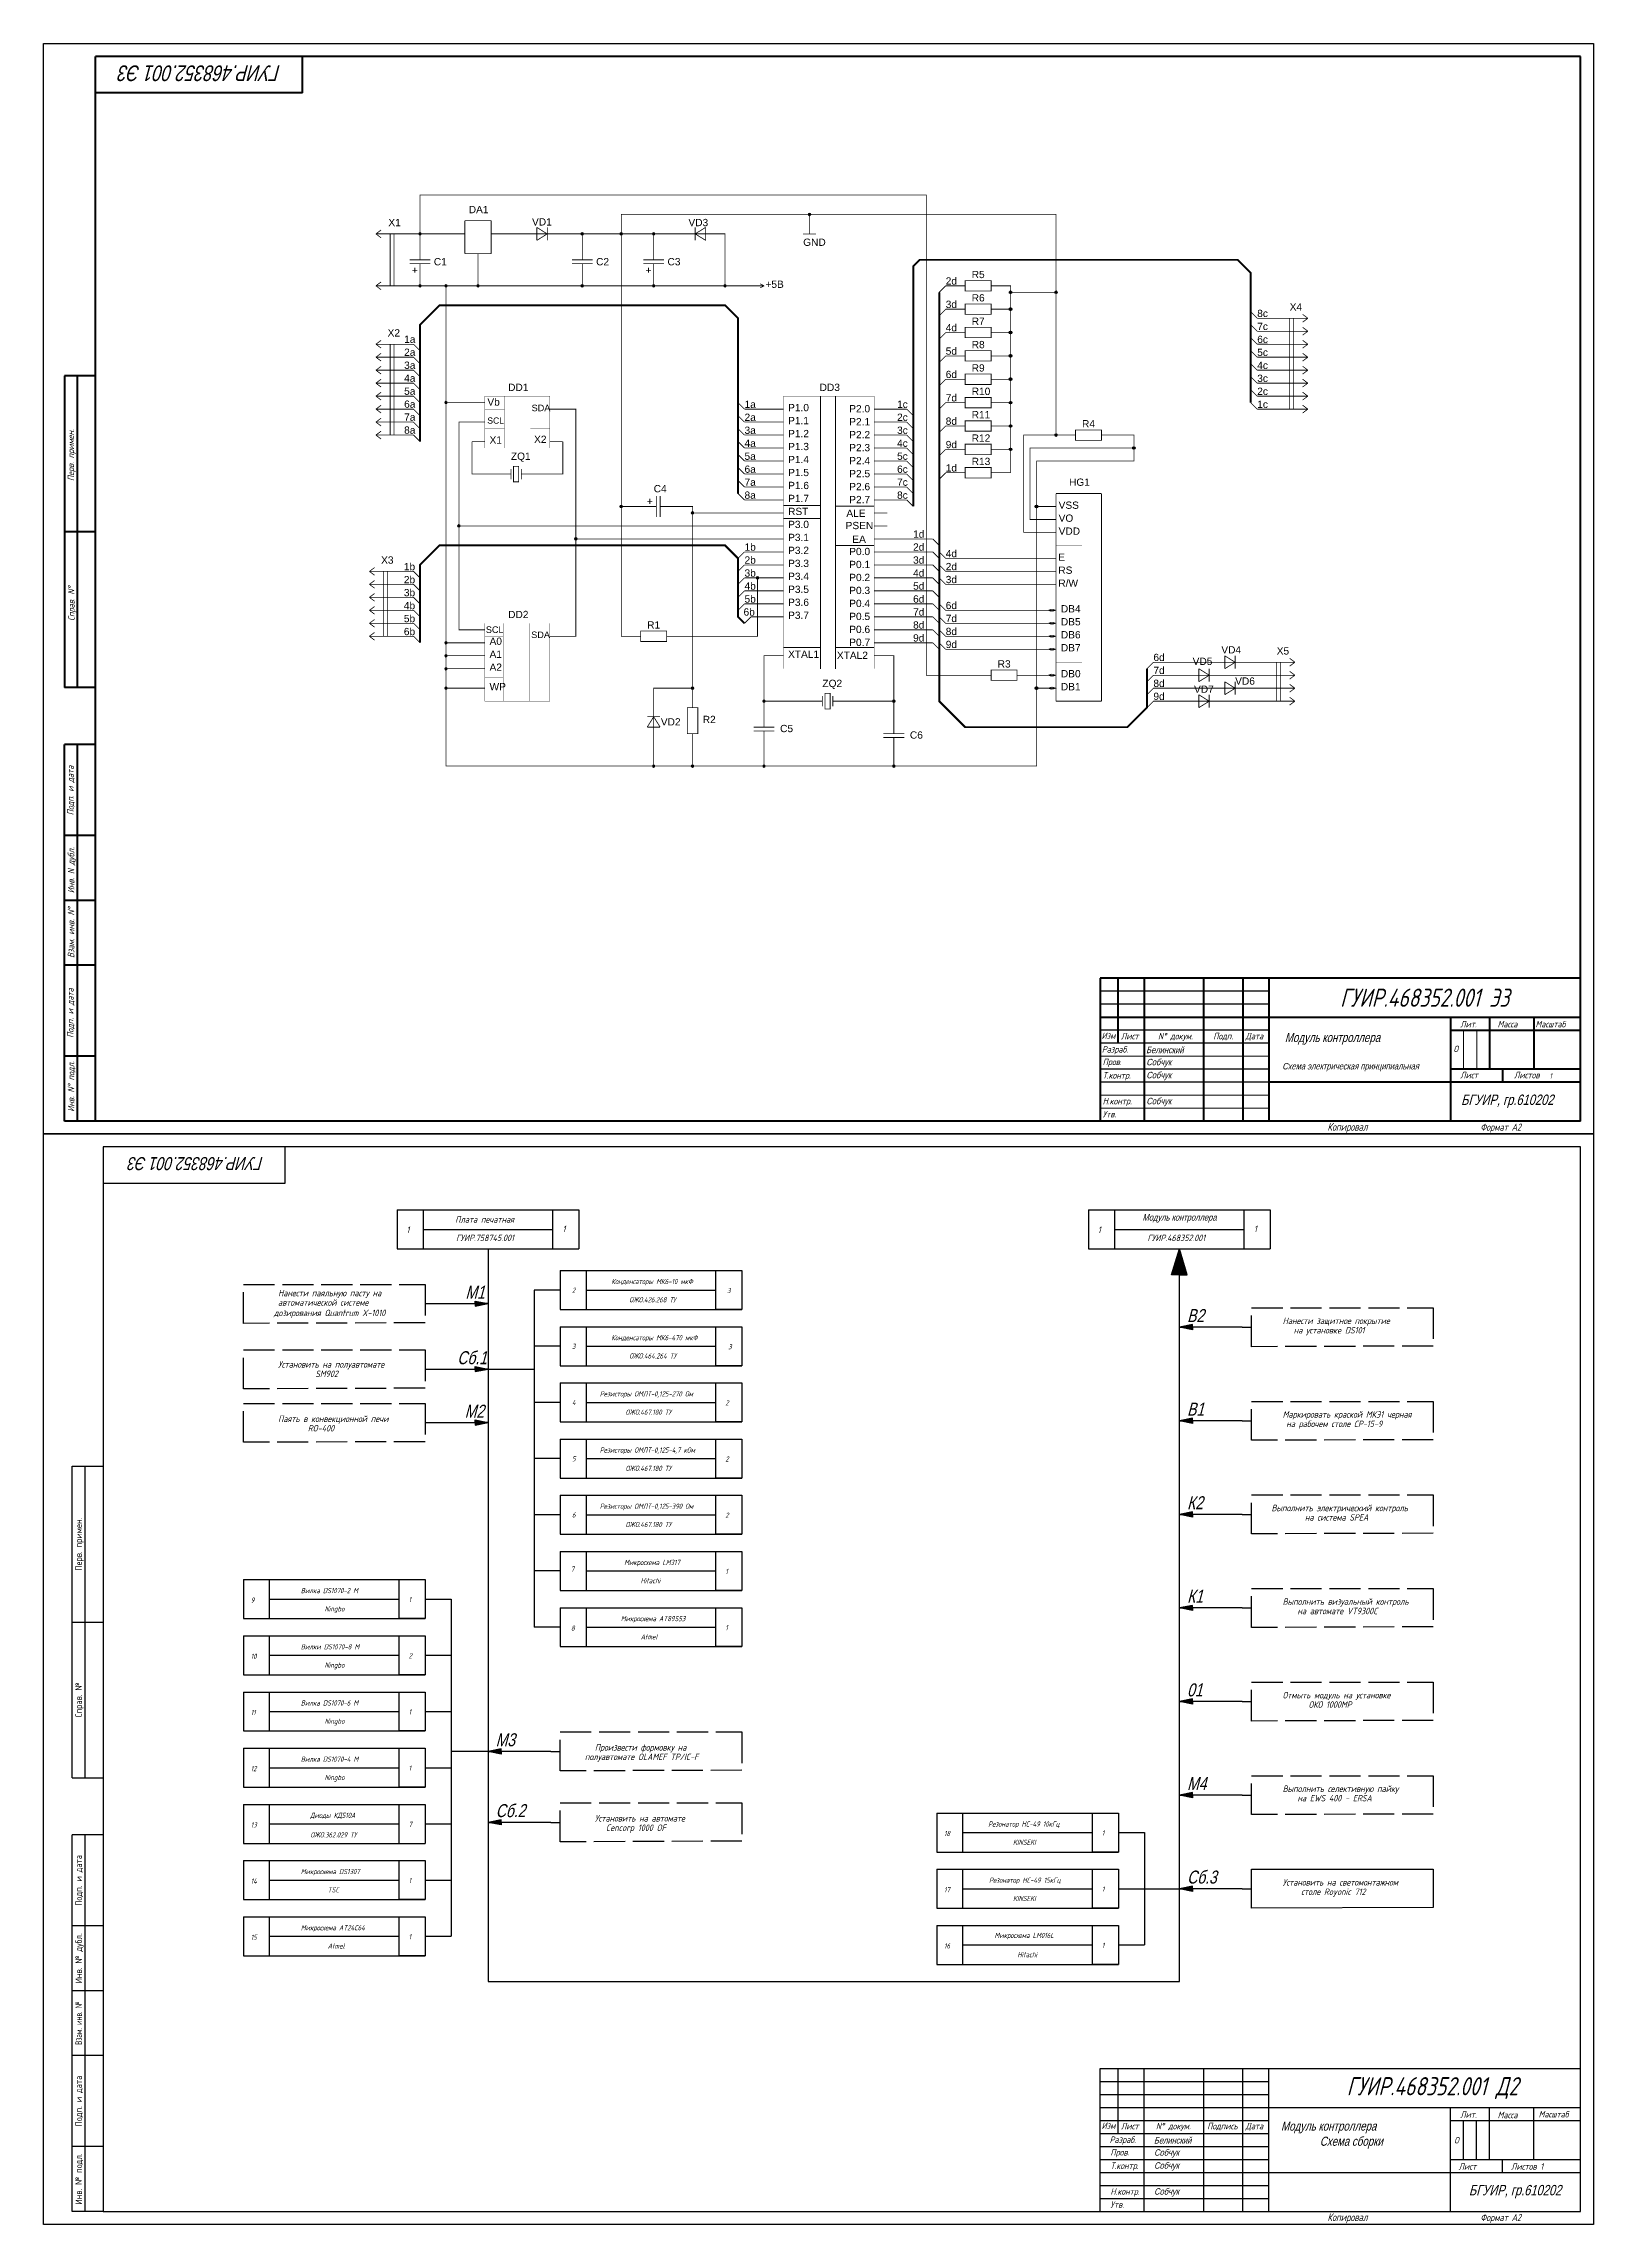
# Model space of a CAD drawing. Header units: millimetres. Extents: x 4478846 to 4492776, y 3796523 to 3799112.
# Drawn here: x 4480435 to 4481032, y 3797671 to 3798511 of the extents above; entities that cross this region are included whole.
import ezdxf
from ezdxf.enums import TextEntityAlignment as Align

# ---------------------------------------------------------------- set-up
doc = ezdxf.new("R2010")
doc.units = ezdxf.units.MM
doc.linetypes.add('ACAD_ISO02W100', pattern=[15, 12, -3])
doc.layers.get('0').update_dxf_attribs({"lineweight": 25})
for name, color, linetype, lineweight in [('0.25-STAMP', 10, 'Continuous', 25), ('0.25-TEXT', 10, 'Continuous', 25), ('0.3-STAMP', 7, 'Continuous', 30), ('Основная', 7, 'Continuous', 40), ('тонкая', 7, 'Continuous', 13)]:
    doc.layers.add(name, color=color, linetype=linetype, lineweight=lineweight)
for name, color, linetype in [('KONTUR', 7, 'Continuous'), ('Sheet', 255, 'Continuous'), ('Title', 7, 'Continuous'), ('Текст', 4, 'Continuous')]:
    doc.layers.add(name, color=color, linetype=linetype)
doc.styles.add('ESKD', font='standarteskd.shx', dxfattribs={"width": 0.8, "oblique": 15})
doc.styles.get("Standard").update_dxf_attribs({"font": 'arial.ttf'})
doc.styles.add('ГОСТ 2.304', font='cs_gost2304.shx')
doc.styles.add('стиль рамки', font='romans.shx', dxfattribs={"width": 0.75, "oblique": 15, "height": 3.5})
doc.styles.add('стиль1', font='romans.shx', dxfattribs={"width": 0.75, "oblique": 15, "height": 3.5})

msp = doc.modelspace()

# ---------------------------------------------------------------- texts
at = {"color": 7, "lineweight": 20}
for s, height, p in [('DA1', 2.8, (4480599.16327, 3798445.1881)), ('X1', 2.8, (4480568.18801, 3798440.1881)), ('VD1', 2.8, (4480623.53817, 3798440.4421)), ('VD3', 2.8, (4480683.79215, 3798440.1881)), ('GND', 2.8, (4480727.98517, 3798432.60931)), ('C1', 2.8, (4480585.71988, 3798425.10806)), ('C2', 2.8, (4480648.21988, 3798425.10806)), ('C3', 2.8, (4480675.71988, 3798425.10806)), ('R5', 2.8, (4480792.89921, 3798420.1881)), ('+5В', 2.8, (4480713.4472, 3798416.4181)), ('2d', 2.8, (4480782.89921, 3798417.6881)), ('R6', 2.8, (4480792.89921, 3798411.1881)), ('3d', 2.8, (4480782.89921, 3798408.6881)), ('R7', 2.8, (4480792.89921, 3798402.17792)), ('8c', 2.8, (4480902.89921, 3798405.18816)), ('X4', 2.8, (4480915.39921, 3798407.6881)), ('X2', 2.8, (4480567.8992, 3798397.6881)), ('1a', 2.8, (4480574.27268, 3798395.24116)), ('4d', 2.8, (4480782.89921, 3798399.67792)), ('R8', 2.8, (4480792.89921, 3798393.1881)), ('6c', 2.8, (4480902.89921, 3798395.18816)), ('7c', 2.8, (4480902.89921, 3798400.18816)), ('3a', 2.8, (4480574.27268, 3798385.24116)), ('2a', 2.8, (4480574.27268, 3798390.2411)), ('5d', 2.8, (4480782.89921, 3798390.6881)), ('4c', 2.8, (4480902.89921, 3798385.18816)), ('5c', 2.8, (4480902.89921, 3798390.18816)), ('4a', 2.8, (4480574.27268, 3798380.2411)), ('DD1', 2.8, (4480614.32669, 3798376.71872)), ('DD3', 2.8, (4480734.32669, 3798376.71872)), ('6d', 2.8, (4480782.89921, 3798381.6881)), ('R9', 2.8, (4480792.89921, 3798384.1881)), ('3c', 2.8, (4480902.89921, 3798380.18808)), ('5a', 2.8, (4480574.27268, 3798375.24113)), ('6a', 2.8, (4480574.27268, 3798370.24114)), ('Vb', 2.8, (4480606.34217, 3798371.0823)), ('SDA', 2.52, (4480623.36422, 3798368.9181)), ('1a', 2.8, (4480705.3992, 3798370.18821)), ('P1.0', 2.8, (4480722.1772, 3798368.91815)), ('P2.0', 2.8, (4480745.72528, 3798368.49074)), ('1c', 2.8, (4480764.15857, 3798370.18827)), ('7d', 2.8, (4480782.90961, 3798372.67764)), ('R10', 2.8, (4480792.90961, 3798375.17764)), ('2c', 2.8, (4480902.89921, 3798375.18816)), ('1c', 2.8, (4480902.89921, 3798370.18816)), ('8a', 2.8, (4480574.27268, 3798360.24116)), ('7a', 2.8, (4480574.27268, 3798365.24115)), ('SCL', 2.38, (4480606.30259, 3798364.12227)), ('3a', 2.8, (4480705.3992, 3798360.1881)), ('2a', 2.8, (4480705.3992, 3798365.18821)), ('P1.1', 2.8, (4480722.1772, 3798363.91816)), ('P2.1', 2.8, (4480745.72528, 3798363.49074)), ('3c', 2.8, (4480764.15857, 3798360.18827)), ('2c', 2.8, (4480764.15857, 3798365.18827)), ('8d', 2.8, (4480782.89921, 3798363.6881)), ('R11', 2.8, (4480792.89921, 3798366.1881)), ('R4', 2.8, (4480835.39921, 3798362.6881)), ('X1', 2.8, (4480607.17727, 3798356.41809)), ('X2', 2.8, (4480624.32429, 3798356.69335)), ('4a', 2.8, (4480705.3992, 3798355.1882)), ('P1.3', 2.8, (4480722.1772, 3798353.91815)), ('P1.2', 2.8, (4480722.1772, 3798358.91814)), ('P2.2', 2.8, (4480745.72528, 3798358.49073)), ('P2.3', 2.8, (4480745.72528, 3798353.49073)), ('4c', 2.8, (4480764.15857, 3798355.18826)), ('9d', 2.8, (4480782.89921, 3798354.67767)), ('R12', 2.8, (4480792.89921, 3798357.17767)), ('ZQ1', 2.8, (4480615.3992, 3798350.1881)), ('5a', 2.8, (4480705.3992, 3798350.1882)), ('6a', 2.8, (4480705.3992, 3798345.18819)), ('P1.4', 2.8, (4480722.1772, 3798348.91814)), ('P1.5', 2.8, (4480722.1772, 3798343.91813)), ('P2.4', 2.8, (4480745.72528, 3798348.49073)), ('P2.5', 2.8, (4480745.72528, 3798343.49073)), ('5c', 2.8, (4480764.15857, 3798350.18822)), ('6c', 2.8, (4480764.15857, 3798345.18816)), ('1d', 2.8, (4480782.89921, 3798345.6881)), ('R13', 2.8, (4480792.89921, 3798348.1881)), ('C4', 2.8, (4480670.3992, 3798337.6881)), ('8a', 2.8, (4480705.3992, 3798335.18813)), ('7a', 2.8, (4480705.3992, 3798340.1882)), ('P1.6', 2.8, (4480722.1772, 3798338.91814)), ('P2.6', 2.8, (4480745.72528, 3798338.49072)), ('8c', 2.8, (4480764.15857, 3798335.18813)), ('7c', 2.8, (4480764.15857, 3798340.18826)), ('HG1', 2.8, (4480830.39921, 3798340.1881)), ('RST', 2.8, (4480722.1772, 3798328.91813)), ('P1.7', 2.8, (4480722.1772, 3798333.91813)), ('ALE', 2.8, (4480744.63436, 3798328.21724)), ('P2.7', 2.8, (4480745.72528, 3798333.49072)), ('VSS', 2.8, (4480826.39113, 3798331.32704)), ('VO', 2.8, (4480826.39113, 3798326.32704)), ('P3.0', 2.8, (4480722.1772, 3798323.91813)), ('P3.1', 2.8, (4480722.1772, 3798318.91812)), ('PSEN', 2.8, (4480744.32768, 3798323.49071)), ('EA', 2.8, (4480746.92135, 3798318.21723)), ('1d', 2.8, (4480770.33448, 3798320.18825)), ('VDD', 2.8, (4480826.39113, 3798321.32704)), ('X3', 2.8, (4480565.3992, 3798310.1881)), ('2b', 2.8, (4480705.3992, 3798310.18818)), ('1b', 2.8, (4480705.3992, 3798315.18812)), ('P3.2', 2.8, (4480722.1772, 3798313.91812)), ('P0.0', 2.8, (4480745.72528, 3798313.49071)), ('3d', 2.8, (4480770.33448, 3798310.18824)), ('2d', 2.8, (4480770.33448, 3798315.18813)), ('4d', 2.8, (4480782.89921, 3798312.6881)), ('E', 2.8, (4480826.27857, 3798311.29073)), ('2b', 2.8, (4480574.16239, 3798302.64918)), ('1b', 2.8, (4480574.16239, 3798307.64924)), ('3b', 2.8, (4480705.3992, 3798305.18812)), ('P3.3', 2.8, (4480722.1772, 3798308.91812)), ('P3.4', 2.8, (4480722.1772, 3798303.91812)), ('P0.1', 2.8, (4480745.72528, 3798308.49071)), ('P0.2', 2.8, (4480745.72528, 3798303.4907)), ('4d', 2.8, (4480770.33448, 3798305.18824)), ('3d', 2.8, (4480782.89921, 3798302.6881)), ('2d', 2.8, (4480782.89921, 3798307.6881)), ('RS', 2.8, (4480826.27857, 3798306.29073)), ('R/W', 2.8, (4480826.27857, 3798301.29073)), ('4b', 2.8, (4480574.16239, 3798292.64918)), ('3b', 2.8, (4480574.16239, 3798297.64918)), ('4b', 2.8, (4480705.3992, 3798300.18817)), ('5b', 2.8, (4480705.3992, 3798295.1881)), ('P3.5', 2.8, (4480722.1772, 3798298.91812)), ('P3.6', 2.8, (4480722.1772, 3798293.91811)), ('P0.3', 2.8, (4480745.72528, 3798298.4907)), ('P0.4', 2.8, (4480745.72528, 3798293.4907)), ('5d', 2.8, (4480770.33448, 3798300.18823)), ('6d', 2.8, (4480770.33448, 3798295.18823)), ('6d', 2.8, (4480782.89921, 3798292.68816)), ('5b', 2.8, (4480574.16239, 3798287.64924)), ('DD2', 2.8, (4480614.32669, 3798289.21871)), ('R1', 2.8, (4480667.8992, 3798285.1881)), ('6b', 2.8, (4480705.02311, 3798290.1881)), ('P3.7', 2.8, (4480722.1772, 3798288.91811)), ('P0.5', 2.8, (4480745.72528, 3798288.4907)), ('8d', 2.8, (4480770.33448, 3798285.18822)), ('7d', 2.8, (4480770.33448, 3798290.18823)), ('7d', 2.8, (4480782.8992, 3798287.6881)), ('DB4', 2.8, (4480827.2572, 3798291.4181)), ('DB5', 2.8, (4480827.2572, 3798286.4181)), ('6b', 2.8, (4480574.16239, 3798282.64924)), ('SCL', 2.52, (4480605.74381, 3798283.51283)), ('A0', 2.8, (4480607.1772, 3798278.91806)), ('SDA', 2.52, (4480623.20792, 3798281.53456)), ('P0.6', 2.8, (4480745.72528, 3798283.49069)), ('P0.7', 2.8, (4480745.72528, 3798278.49069)), ('9d', 2.8, (4480770.33448, 3798280.18822)), ('8d', 2.8, (4480782.8992, 3798282.6881)), ('9d', 2.8, (4480782.89921, 3798277.6881)), ('DB6', 2.8, (4480827.2572, 3798281.4181)), ('DB7', 2.8, (4480827.2572, 3798276.4181)), ('VD4', 2.8, (4480889.07626, 3798275.60654)), ('A1', 2.8, (4480607.1772, 3798273.91807)), ('A2', 2.8, (4480607.1772, 3798268.91808)), ('XTAL1', 2.8, (4480722.1772, 3798273.9181)), ('XTAL2', 2.8, (4480740.97588, 3798273.49069)), ('R3', 2.8, (4480802.89921, 3798270.1881)), ('6d', 2.8, (4480862.89915, 3798272.6881)), ('7d', 2.8, (4480862.89915, 3798267.6881)), ('VD5', 2.8, (4480878.01122, 3798271.19396)), ('X5', 2.8, (4480910.39921, 3798275.1881)), ('WP', 2.8, (4480607.1772, 3798261.4181)), ('ZQ2', 2.8, (4480735.39921, 3798262.6881)), ('DB0', 2.8, (4480827.2572, 3798266.4181)), ('DB1', 2.8, (4480827.2572, 3798261.4181)), ('8d', 2.8, (4480862.89915, 3798262.6881)), ('VD7', 2.8, (4480878.54621, 3798260.44209)), ('VD6', 2.8, (4480894.39922, 3798263.5932)), ('9d', 2.8, (4480862.89915, 3798257.6881)), ('VD2', 2.8, (4480673.1532, 3798247.86211)), ('R2', 2.8, (4480689.29285, 3798248.78479)), ('C5', 2.8, (4480719.1019, 3798245.29557)), ('C6', 2.8, (4480769.1019, 3798242.79557))]:
    msp.add_text(s, height=height, dxfattribs=at).set_placement(p)
at = {"width": 105.9279495, "attachment_point": 1, "style": 'ESKD'}
for s, insert, char_height in [('\\pxt1;  {\\H0.7x;Модуль контроллера}', (4480910.56475, 3798129.43187), 5), ('БГУИР, гр.610202 ', (4480981.44119, 3798105.69749), 4), ('М1', (4480597.8831, 3798032.05742), 5), ('В2', (4480875.88974, 3798023.07373), 5), ('Сб.1', (4480594.74627, 3798006.84875), 5), ('М2', (4480597.61446, 3797986.25285), 5), ('В1', (4480875.88974, 3797987.02707), 5), ('К2', (4480875.88974, 3797950.98041), 5), ('К1', (4480875.88974, 3797914.93375), 5), ('01', (4480875.88974, 3797878.88709), 5), ('М3', (4480609.55613, 3797859.67828), 5), ('М4', (4480875.88974, 3797842.84043), 5), ('Сб.2', (4480609.55613, 3797832.3697), 5), ('Сб.3', (4480875.88974, 3797806.79377), 5), ('  {\\H0.7x;  Модуль контроллера\\P^IСхема сборки }', (4480907.00928, 3797710.12626), 5), ('БГУИР, гр.610202 ', (4480984.44119, 3797685.69747), 4)]:
    msp.add_mtext(s, dxfattribs=dict(at, insert=insert, char_height=char_height))
at = {"color": 0, "insert": (4480912.54869, 3798117.87247), "char_height": 2.5, "attachment_point": 1, "style": 'ESKD'}
msp.add_mtext_dynamic_manual_height_columns('Схема электрическая принципиальная', width=61.6913268, gutter_width=21.35697, heights=[0], dxfattribs=at)
at = {"insert": (4480848.01689, 3798059.65209), "char_height": 2.5, "attachment_point": 1, "style": 'ESKD'}
msp.add_mtext_dynamic_manual_height_columns('\\pxqc;Модуль контроллера', width=49.9104894, gutter_width=12.5, heights=[0], dxfattribs=at)
at = {"layer": '0.25-TEXT', "style": 'ГОСТ 2.304'}
for s, p in [('Перв. примен.', (4480448.89209, 3797932.51066)), ('Справ. №', (4480448.89209, 3797872.51066)), ('Подп. и дата', (4480448.89209, 3797803.01066)), ('Инв. № дубл.', (4480448.89209, 3797773.01066)), ('Подп. и дата', (4480448.89209, 3797718.01066)), ('Инв. № подл.', (4480448.89209, 3797688.01066))]:
    msp.add_text(s, height=2.5, rotation=90, dxfattribs=at).set_placement(p, align=Align.MIDDLE_CENTER)
at = {"layer": '0.25-TEXT', "style": 'ГОСТ 2.304', "width": 0.8}
msp.add_text('Взам. инв. №', height=2.5, rotation=90, dxfattribs=at).set_placement((4480448.89209, 3797748.01066), align=Align.MIDDLE_CENTER)
at = {"layer": 'Title', "width": 86.4, "attachment_point": 5, "rotation": 180, "style": 'ESKD'}
for insert, char_height in [((4480495.74202, 3798499.13426), 6), ((4480494.26381, 3798079.13424), 5)]:
    msp.add_mtext('ГУИР.468352.001 Э3', dxfattribs=dict(at, insert=insert, char_height=char_height))
at = {"layer": 'Title', "char_height": 7, "width": 120, "attachment_point": 5, "style": 'стиль рамки'}
for s, insert in [('ГУИР.468352.001 Э3', (4480967.39209, 3798143.01068)), ('ГУИР.468352.001 Д2', (4480970.39209, 3797723.01066))]:
    msp.add_mtext(s, dxfattribs=dict(at, insert=insert))
at = {"layer": 'Текст', "color": 7, "style": 'стиль1', "oblique": 15, "width": 0.75}
for s, p in [('Перв. примен.', (4480447.145, 3798342.02318)), ('Справ. N%%d', (4480447.30007, 3798288.1381)), ('Подп. и дата', (4480446.96585, 3798213.28106)), ('Инв. N дубл.', (4480447.21048, 3798183.25617)), ('Взам. инв. N%%d', (4480447.21048, 3798158.3289)), ('Подп. и дата', (4480446.91563, 3798127.54433)), ('Инв. N%%d подл.', (4480447.21048, 3798099.07811))]:
    msp.add_text(s, height=2.5, rotation=90, dxfattribs=at).set_placement(p)
for s, height, p in [('Изм', 2.5, (4480842.93721, 3798127.12279)), ('Лист', 2.5, (4480850.41298, 3798126.97249)), ('N%%d докум. ', 2.5, (4480864.69664, 3798126.97249)), ('Подп.', 2.5, (4480885.94915, 3798126.97249)), ('Дата', 2.5, (4480898.40026, 3798126.97249)), ('Лит.', 2.5, (4480981.11005, 3798131.57586)), ('Масса', 2.5, (4480995.48455, 3798131.57586)), ('Масштаб', 2.5, (4481010.07677, 3798131.57586)), ('Разраб.', 2.5, (4480843.05338, 3798121.87186)), ('Пров.', 2.5, (4480843.35428, 3798117.03975)), ('О', 2.5, (4480978.51498, 3798122.03369)), ('Т.контр.', 2.5, (4480843.35428, 3798111.84484)), ('Лист', 2.5, (4480981.11005, 3798111.96199)), ('Листов', 2.5, (4481001.83447, 3798111.96199)), ('1', 2, (4481015.48252, 3798111.92641)), ('Н.контр.', 2.5, (4480843.35428, 3798101.92262)), ('Утв.', 2.5, (4480843.35428, 3798096.903)), ('Копировал', 3, (4480929.92762, 3798091.76068)), ('Формат А2', 2.75, (4480988.85619, 3798091.76068)), ('Разраб.', 2.5, (4480846.05338, 3797701.87184)), ('Пров.', 2.5, (4480846.35428, 3797697.03973)), ('Т.контр.', 2.5, (4480846.35428, 3797691.84482)), ('Н.контр.', 2.5, (4480846.35428, 3797681.9226)), ('Утв.', 2.5, (4480846.35428, 3797676.90298))]:
    msp.add_text(s, height=height, dxfattribs=at).set_placement(p)
at = {"layer": 'Текст', "oblique": 15, "width": 0.75}
for s, height, style, p in [('1', 2.5, 'стиль рамки', (4480575.17423, 3798052.39244)), ('Плата печатная', 2.5, 'стиль рамки', (4480593.9347, 3798056.34633)), ('ГУИР.758745.001', 2.5, 'стиль рамки', (4480594.27137, 3798049.25643)), ('1', 2.5, 'стиль рамки', (4480635.28784, 3798052.70892)), ('1', 2.5, 'стиль рамки', (4480841.50783, 3798052.39244)), ('ГУИР.468352.001', 2.5, 'стиль рамки', (4480860.60497, 3798049.25643)), ('1', 2.5, 'стиль рамки', (4480901.62145, 3798052.70892)), ('автоматической системе ', 2.5, 'стиль рамки', (4480525.6705, 3798024.35301)), ('Нанести паяльную пасту на', 2.5, 'стиль рамки', (4480525.72707, 3798027.98503)), ('2', 2, 'стиль рамки', (4480638.93769, 3798029.35611)), ('Конденсаторы МК6-10 мкФ', 2, 'стиль рамки', (4480654.05557, 3798032.70807)), ('ОЖО.426.268 ТУ', 2, 'стиль рамки', (4480660.99857, 3798025.66633)), ('3', 2, 'стиль рамки', (4480698.6635, 3798029.24342)), ('дозирования Quantrum X-1010', 2.5, 'стиль рамки', (4480524.08813, 3798020.34456)), ('Нанести защитное покрытие', 2.5, 'стиль рамки', (4480912.69421, 3798017.30026)), ('3', 2, 'стиль рамки', (4480638.93769, 3798007.71218)), ('Конденсаторы МК6-470 мкФ', 2, 'стиль рамки', (4480654.05557, 3798011.06414)), ('3', 2, 'стиль рамки', (4480699.09366, 3798007.59948)), ('   на установкe DS101', 2.5, 'стиль рамки', (4480912.63764, 3798013.66824)), ('Установить на полуавтомате', 2.5, 'стиль рамки', (4480525.72707, 3798000.52135)), ('ОЖО.464.264 ТУ', 2, 'стиль рамки', (4480660.99857, 3798004.0224)), ('          SM902', 2.5, 'стиль рамки', (4480525.6705, 3797996.88932)), ('4', 2, 'стиль рамки', (4480638.93769, 3797986.06824)), ('Резисторы ОМЛТ-0,125-270 Ом', 2, 'стиль рамки', (4480649.63669, 3797989.4202)), ('2', 2, 'стиль рамки', (4480697.99955, 3797985.95555)), ('Паять в конвекционной печи', 2.5, 'стиль рамки', (4480525.72707, 3797979.55948)), ('        RO-400', 2.5, 'стиль рамки', (4480525.6705, 3797975.92746)), ('ОЖО.467.180 ТУ', 2, 'стиль рамки', (4480659.57055, 3797982.37847)), ('Маркировать краской МКЭ1 черная', 2.5, 'стиль рамки', (4480912.69421, 3797981.2536)), (' на рабочем столе СР-15-9', 2.5, 'стиль рамки', (4480912.63764, 3797977.62158)), ('Резисторы ОМЛТ-0,125-4,7 кОм', 2, 'стиль рамки', (4480649.63669, 3797967.77627)), ('5', 2, 'стиль рамки', (4480638.93769, 3797964.42431)), ('ОЖО.467.180 ТУ', 2, 'стиль рамки', (4480659.57055, 3797960.73453)), ('2', 2, 'стиль рамки', (4480697.99955, 3797964.31162)), ('6', 2, 'стиль рамки', (4480638.93769, 3797942.78037)), ('Резисторы ОМЛТ-0,125-390 Ом', 2, 'стиль рамки', (4480649.63669, 3797946.13233)), ('2', 2, 'стиль рамки', (4480697.99955, 3797942.66768)), ('Выполнить электрический контроль', 2.5, 'стиль рамки', (4480908.39865, 3797945.20694)), ('      на система SPEA', 2.5, 'стиль рамки', (4480912.63764, 3797941.57492)), ('ОЖО.467.180 ТУ', 2, 'стиль рамки', (4480659.57055, 3797939.0906)), ('Микросхема LM317', 2, 'стиль рамки', (4480659.0284, 3797924.4884)), ('7', 2, 'стиль рамки', (4480638.50193, 3797921.96236)), ('Hitachi', 2, 'стиль рамки', (4480665.35399, 3797917.44666)), ('1', 2, 'стиль рамки', (4480697.99955, 3797921.02375)), ('9', 2, 'стиль рамки', (4480515.18638, 3797909.98957)), ('Вилка DS1070-2 M', 2, 'стиль рамки', (4480534.48271, 3797913.64133)), ('1', 2, 'стиль рамки', (4480575.98856, 3797910.17668)), ('Выполнить визуальный контроль', 2.5, 'стиль рамки', (4480912.69421, 3797909.16028)), ('Ningbo', 2, 'стиль рамки', (4480543.64162, 3797906.5996)), ('8', 2, 'стиль рамки', (4480638.53929, 3797899.16185)), ('Микросхема AT89S53', 2, 'стиль рамки', (4480657.75649, 3797902.84446)), ('1', 2, 'стиль рамки', (4480697.99955, 3797899.37981)), ('    на автомате VT9300C', 2.5, 'стиль рамки', (4480912.63764, 3797905.52825)), ('Вилки DS1070-8 M', 2, 'стиль рамки', (4480534.48271, 3797891.9974)), ('Atmel', 2, 'стиль рамки', (4480665.35399, 3797895.80273)), ('10', 2, 'стиль рамки', (4480515.18638, 3797888.34563)), ('Ningbo', 2, 'стиль рамки', (4480543.64162, 3797884.95566)), ('2', 2, 'стиль рамки', (4480575.98856, 3797888.53275)), ('Отмыть модуль на установке', 2.5, 'стиль рамки', (4480912.69421, 3797873.11362)), ('11', 2, 'стиль рамки', (4480515.18638, 3797866.7017)), ('Вилка DS1070-6 M', 2, 'стиль рамки', (4480534.48271, 3797870.35347)), ('1', 2, 'стиль рамки', (4480575.98856, 3797866.88881)), ('       ОКО 1000МР', 2.5, 'стиль рамки', (4480912.63764, 3797869.48159)), ('Ningbo', 2, 'стиль рамки', (4480543.64162, 3797863.31173)), ('Вилка DS1070-4 M', 2, 'стиль рамки', (4480534.48271, 3797848.70953)), ('полуавтомате OLAMEF TP/IC-F', 2.5, 'стиль рамки', (4480643.88094, 3797849.35521)), ('Произвести формовку на', 2.5, 'стиль рамки', (4480647.73807, 3797852.98723)), ('12', 2, 'стиль рамки', (4480515.18638, 3797845.05777)), ('Ningbo', 2, 'стиль рамки', (4480543.64162, 3797841.6678)), ('1', 2, 'стиль рамки', (4480575.98856, 3797845.24488)), ('Выполнить селективную пайку', 2.5, 'стиль рамки', (4480912.69421, 3797837.06695)), ('    на EWS 400 - ERSA', 2.5, 'стиль рамки', (4480912.63764, 3797833.43493)), ('13', 2, 'стиль рамки', (4480515.18638, 3797823.41383)), ('   Диоды КД510А', 2, 'стиль рамки', (4480534.48271, 3797827.0656)), ('7', 2, 'стиль рамки', (4480575.98856, 3797823.60095)), ('Установить на автомате', 2.5, 'стиль рамки', (4480647.73807, 3797825.67865)), ('Резонатор HC-49 10кГц', 2, 'стиль рамки', (4480799.24358, 3797823.73382)), ('ОЖО.362.029 ТУ', 2, 'стиль рамки', (4480538.16756, 3797819.54391)), ('   Cencorp 1000 OF', 2.5, 'стиль рамки', (4480647.6815, 3797822.04663)), ('18', 2, 'стиль рамки', (4480782.26259, 3797820.08205)), ('KINSEKI', 2, 'стиль рамки', (4480808.81597, 3797816.69208)), ('1', 2, 'стиль рамки', (4480843.06477, 3797820.26916)), ('14', 2, 'стиль рамки', (4480515.18638, 3797801.7699)), ('Микросхема DS1307', 2, 'стиль рамки', (4480534.48271, 3797805.42166)), ('TSC', 2, 'стиль рамки', (4480544.82692, 3797798.37993)), ('1', 2, 'стиль рамки', (4480575.98856, 3797801.95701)), ('17', 2, 'стиль рамки', (4480782.26259, 3797798.43812)), ('Резонатор HC-49 15кГц', 2, 'стиль рамки', (4480799.57432, 3797802.08988)), ('1', 2, 'стиль рамки', (4480843.06477, 3797798.62523)), ('Установить на светомонтажном', 2.5, 'стиль рамки', (4480912.69421, 3797801.02029)), ('     столе Royonic 712', 2.5, 'стиль рамки', (4480912.63764, 3797797.38827)), ('KINSEKI', 2, 'стиль рамки', (4480808.81597, 3797795.04815)), ('Микросхема AT24C64', 2, 'стиль рамки', (4480534.48271, 3797783.77773)), ('  Микросхема LM016L', 2, 'стиль рамки', (4480799.29877, 3797780.82234)), ('15', 2, 'стиль рамки', (4480515.18638, 3797780.12596)), ('Atmel', 2, 'стиль рамки', (4480544.82692, 3797776.73599)), ('1', 2, 'стиль рамки', (4480575.98856, 3797780.31308)), ('16', 2, 'стиль рамки', (4480782.26259, 3797776.79418)), ('Hitachi', 2, 'стиль рамки', (4480810.49405, 3797773.40421)), ('1', 2, 'стиль рамки', (4480843.06477, 3797776.9813)), ('Изм', 2.5, 'стиль1', (4480842.93721, 3797707.27835)), ('Лист', 2.5, 'стиль1', (4480850.41298, 3797707.12805)), ('N%%d докум. ', 2.5, 'стиль1', (4480863.86894, 3797707.12805)), ('Подпись', 2.5, 'стиль1', (4480883.61206, 3797707.12805)), ('Дата', 2.5, 'стиль1', (4480898.40026, 3797707.12805)), ('Лит.', 2.5, 'стиль1', (4480981.11005, 3797711.57586)), ('Масса', 2.5, 'стиль1', (4480995.51157, 3797711.40474)), ('Масштаб', 2.5, 'стиль1', (4481011.2925, 3797711.69293)), ('О  ', 2.5, 'стиль1', (4480978.77842, 3797701.66851)), ('Лист   ', 2.5, 'стиль1', (4480980.48455, 3797691.57586)), ('Листов 1', 2.5, 'стиль1', (4481000.69283, 3797691.57586)), ('Копировал', 3, 'стиль1', (4480929.92762, 3797671.76068)), ('Формат А2', 2.75, 'стиль1', (4480988.85619, 3797671.76068))]:
    msp.add_text(s, height=height, dxfattribs=dict(at, style=style)).set_placement(p)
at = {"layer": 'Текст', "color": 7, "char_height": 2.5, "attachment_point": 1, "style": 'ESKD'}
for s, insert in [('Белинский', (4480860.11069, 3798124.13667)), ('Собчук', (4480860.17858, 3798119.45516)), ('Собчук', (4480860.17858, 3798114.45516)), ('Собчук', (4480860.17858, 3798104.45516)), ('Белинский', (4480863.11069, 3797704.13665)), ('Собчук', (4480863.17858, 3797699.45514)), ('Собчук', (4480863.17858, 3797694.45514)), ('Собчук', (4480863.17858, 3797684.45514))]:
    msp.add_mtext_dynamic_manual_height_columns(s, width=29.917041, gutter_width=20, heights=[0], dxfattribs=dict(at, insert=insert))

# ---------------------------------------------------------------- hatches: boundary and pattern name
h = msp.add_hatch(color=256)
h.dxf.hatch_style = 1
h.paths.add_polyline_path([(4480872.92738, 3798046.2862), (4480869.92738, 3798036.2862), (4480872.92738, 3798036.2862)])
h.paths.add_polyline_path([(4480872.92738, 3798046.2862), (4480872.92738, 3798036.2862), (4480875.92738, 3798036.2862)])
h = msp.add_hatch(color=256)
h.dxf.hatch_style = 1
h.paths.add_polyline_path([(4480606.59378, 3798025.17734), (4480601.59378, 3798026.17734), (4480601.59378, 3798025.17734)])
h.paths.add_polyline_path([(4480601.59378, 3798025.17734), (4480601.59378, 3798024.17734), (4480606.59378, 3798025.17734)])
h = msp.add_hatch(color=256)
h.dxf.hatch_style = 1
h.paths.add_polyline_path([(4480877.92738, 3798016.07531), (4480877.92738, 3798017.07531), (4480872.92738, 3798016.07531)])
h.paths.add_polyline_path([(4480872.92738, 3798016.07531), (4480877.92738, 3798015.07531), (4480877.92738, 3798016.07531)])
h = msp.add_hatch(color=256)
h.dxf.hatch_style = 1
h.paths.add_polyline_path([(4480606.59378, 3797999.96867), (4480601.59378, 3798000.96867), (4480601.59378, 3797999.96867)])
h.paths.add_polyline_path([(4480601.59378, 3797999.96867), (4480601.59378, 3797998.96867), (4480606.59378, 3797999.96867)])
h = msp.add_hatch(color=256)
h.dxf.hatch_style = 1
h.paths.add_polyline_path([(4480606.59378, 3797979.37277), (4480601.59378, 3797980.37277), (4480601.59378, 3797979.37277)])
h.paths.add_polyline_path([(4480601.59378, 3797979.37277), (4480601.59378, 3797978.37277), (4480606.59378, 3797979.37277)])
h = msp.add_hatch(color=256)
h.dxf.hatch_style = 1
h.paths.add_polyline_path([(4480877.92738, 3797980.02864), (4480877.92738, 3797981.02864), (4480872.92738, 3797980.02864)])
h.paths.add_polyline_path([(4480872.92738, 3797980.02864), (4480877.92738, 3797979.02864), (4480877.92738, 3797980.02864)])
h = msp.add_hatch(color=256)
h.dxf.hatch_style = 1
h.paths.add_polyline_path([(4480877.92738, 3797943.98198), (4480877.92738, 3797944.98198), (4480872.92738, 3797943.98198)])
h.paths.add_polyline_path([(4480872.92738, 3797943.98198), (4480877.92738, 3797942.98198), (4480877.92738, 3797943.98198)])
h = msp.add_hatch(color=256)
h.dxf.hatch_style = 1
h.paths.add_polyline_path([(4480877.92738, 3797907.93532), (4480877.92738, 3797908.93532), (4480872.92738, 3797907.93532)])
h.paths.add_polyline_path([(4480872.92738, 3797907.93532), (4480877.92738, 3797906.93532), (4480877.92738, 3797907.93532)])
h = msp.add_hatch(color=256)
h.dxf.hatch_style = 1
h.paths.add_polyline_path([(4480877.92738, 3797871.88866), (4480877.92738, 3797872.88866), (4480872.92738, 3797871.88866)])
h.paths.add_polyline_path([(4480872.92738, 3797871.88866), (4480877.92738, 3797870.88866), (4480877.92738, 3797871.88866)])
h = msp.add_hatch(color=256)
h.dxf.hatch_style = 1
h.paths.add_polyline_path([(4480611.59378, 3797852.67985), (4480611.59378, 3797853.67985), (4480606.59378, 3797852.67985)])
h.paths.add_polyline_path([(4480606.59378, 3797852.67985), (4480611.59378, 3797851.67985), (4480611.59378, 3797852.67985)])
h = msp.add_hatch(color=256)
h.dxf.hatch_style = 1
h.paths.add_polyline_path([(4480877.92738, 3797835.842), (4480877.92738, 3797836.842), (4480872.92738, 3797835.842)])
h.paths.add_polyline_path([(4480872.92738, 3797835.842), (4480877.92738, 3797834.842), (4480877.92738, 3797835.842)])
h = msp.add_hatch(color=256)
h.dxf.hatch_style = 1
h.paths.add_polyline_path([(4480611.59378, 3797825.37127), (4480611.59378, 3797826.37127), (4480606.59378, 3797825.37127)])
h.paths.add_polyline_path([(4480606.59378, 3797825.37127), (4480611.59378, 3797824.37127), (4480611.59378, 3797825.37127)])
h = msp.add_hatch(color=256)
h.dxf.hatch_style = 1
h.paths.add_polyline_path([(4480877.92738, 3797799.79534), (4480877.92738, 3797800.79534), (4480872.92738, 3797799.79534)])
h.paths.add_polyline_path([(4480872.92738, 3797799.79534), (4480877.92738, 3797798.79534), (4480877.92738, 3797799.79534)])

# ---------------------------------------------------------------- linework, layer by layer
at = {"color": 7}
for p, q in [((4480907.39209, 3798145.51068), (4480842.39209, 3798145.51068)), ((4480907.39209, 3798140.51068), (4480842.39209, 3798140.51068)), ((4480907.39209, 3798130.51068), (4480842.39209, 3798130.51068)), ((4480907.39209, 3798125.51068), (4480842.39209, 3798125.51068)), ((4480977.39209, 3798095.51068), (4480977.39209, 3798095.51068))]:
    msp.add_line(p, q, dxfattribs=at)
for p, q in [((4480571.59378, 3798061.2862), (4480641.59378, 3798061.2862)), ((4480571.59378, 3798061.2862), (4480571.59378, 3798046.2862)), ((4480581.68329, 3798046.2862), (4480581.68329, 3798061.2862)), ((4480631.59378, 3798046.2862), (4480631.59378, 3798061.2862)), ((4480641.59378, 3798061.2862), (4480641.59378, 3798046.2862)), ((4480837.92738, 3798061.2862), (4480907.92738, 3798061.2862)), ((4480837.92738, 3798061.2862), (4480837.92738, 3798046.2862)), ((4480848.01689, 3798046.2862), (4480848.01689, 3798061.2862)), ((4480897.92738, 3798046.2862), (4480897.92738, 3798061.2862)), ((4480907.92738, 3798061.2862), (4480907.92738, 3798046.2862)), ((4480581.68329, 3798053.7862), (4480631.59378, 3798053.7862)), ((4480848.01689, 3798053.7862), (4480897.92738, 3798053.7862)), ((4480571.59378, 3798046.2862), (4480641.59378, 3798046.2862)), ((4480606.59378, 3798046.2862), (4480606.59378, 3797764.07914)), ((4480837.92738, 3798046.2862), (4480907.92738, 3798046.2862)), ((4480869.92738, 3798036.2862), (4480872.92738, 3798046.2862)), ((4480872.92738, 3797764.07914), (4480872.92738, 3798046.2862)), ((4480872.92738, 3798046.2862), (4480872.92738, 3798036.2862)), ((4480875.92738, 3798036.2862), (4480872.92738, 3798046.2862)), ((4480634.37668, 3798037.91353), (4480704.37668, 3798037.91353)), ((4480634.37668, 3798037.91353), (4480634.37668, 3798022.91353)), ((4480644.46619, 3798022.91353), (4480644.46619, 3798037.91353)), ((4480694.37668, 3798022.91353), (4480694.37668, 3798037.91353)), ((4480704.37668, 3798037.91353), (4480704.37668, 3798022.91353)), ((4480872.92738, 3798036.2862), (4480869.92738, 3798036.2862)), ((4480872.92738, 3798036.2862), (4480875.92738, 3798036.2862)), ((4480634.37668, 3798030.41353), (4480624.37668, 3798030.41353)), ((4480624.37668, 3798030.41353), (4480624.37668, 3797900.54992)), ((4480644.46619, 3798030.41353), (4480694.37668, 3798030.41353)), ((4480582.36568, 3798025.17734), (4480606.59378, 3798025.17734)), ((4480601.59378, 3798026.17734), (4480606.59378, 3798025.17734)), ((4480601.59378, 3798025.17734), (4480601.59378, 3798026.17734)), ((4480606.59378, 3798025.17734), (4480601.59378, 3798025.17734)), ((4480601.59378, 3798025.17734), (4480601.59378, 3798024.17734)), ((4480601.59378, 3798024.17734), (4480606.59378, 3798025.17734)), ((4480634.37668, 3798022.91353), (4480704.37668, 3798022.91353)), ((4480704.37668, 3798022.91353), (4480694.37668, 3798022.91353)), ((4480634.37668, 3798016.26959), (4480704.37668, 3798016.26959)), ((4480634.37668, 3798016.26959), (4480634.37668, 3798001.26959)), ((4480644.46619, 3798001.26959), (4480644.46619, 3798016.26959)), ((4480694.37668, 3798001.26959), (4480694.37668, 3798016.26959)), ((4480704.37668, 3798016.26959), (4480704.37668, 3798001.26959)), ((4480877.92738, 3798017.07531), (4480872.92738, 3798016.07531)), ((4480897.15548, 3798016.07531), (4480872.92738, 3798016.07531)), ((4480872.92738, 3798016.07531), (4480877.92738, 3798016.07531)), ((4480877.92738, 3798015.07531), (4480872.92738, 3798016.07531)), ((4480877.92738, 3798016.07531), (4480877.92738, 3798017.07531)), ((4480877.92738, 3798016.07531), (4480877.92738, 3798015.07531)), ((4480897.15548, 3798016.07531), (4480900.71028, 3798016.07531)), ((4480634.37668, 3798008.76959), (4480624.37668, 3798008.76959)), ((4480634.37668, 3798001.26959), (4480704.37668, 3798001.26959)), ((4480644.46619, 3798008.76959), (4480694.37668, 3798008.76959)), ((4480704.37668, 3798001.26959), (4480694.37668, 3798001.26959)), ((4480582.36568, 3797999.96867), (4480606.59378, 3797999.96867)), ((4480601.59378, 3798000.96867), (4480606.59378, 3797999.96867)), ((4480601.59378, 3797999.96867), (4480601.59378, 3798000.96867)), ((4480606.59378, 3797999.96867), (4480601.59378, 3797999.96867)), ((4480601.59378, 3797999.96867), (4480601.59378, 3797998.96867)), ((4480601.59378, 3797998.96867), (4480606.59378, 3797999.96867)), ((4480606.59378, 3797999.96867), (4480624.37668, 3797999.96867)), ((4480634.37668, 3797994.62566), (4480704.37668, 3797994.62566)), ((4480634.37668, 3797994.62566), (4480634.37668, 3797979.62566)), ((4480644.46619, 3797979.62566), (4480644.46619, 3797994.62566)), ((4480694.37668, 3797979.62566), (4480694.37668, 3797994.62566)), ((4480704.37668, 3797994.62566), (4480704.37668, 3797979.62566)), ((4480634.37668, 3797987.12566), (4480624.37668, 3797987.12566)), ((4480644.46619, 3797987.12566), (4480694.37668, 3797987.12566)), ((4480582.36568, 3797979.37277), (4480606.59378, 3797979.37277)), ((4480601.59378, 3797980.37277), (4480606.59378, 3797979.37277)), ((4480601.59378, 3797979.37277), (4480601.59378, 3797980.37277)), ((4480606.59378, 3797979.37277), (4480601.59378, 3797979.37277)), ((4480601.59378, 3797979.37277), (4480601.59378, 3797978.37277)), ((4480601.59378, 3797978.37277), (4480606.59378, 3797979.37277)), ((4480634.37668, 3797979.62566), (4480704.37668, 3797979.62566)), ((4480704.37668, 3797979.62566), (4480694.37668, 3797979.62566)), ((4480877.92738, 3797981.02864), (4480872.92738, 3797980.02864)), ((4480897.15548, 3797980.02864), (4480872.92738, 3797980.02864)), ((4480872.92738, 3797980.02864), (4480877.92738, 3797980.02864)), ((4480877.92738, 3797979.02864), (4480872.92738, 3797980.02864)), ((4480877.92738, 3797980.02864), (4480877.92738, 3797981.02864)), ((4480877.92738, 3797980.02864), (4480877.92738, 3797979.02864)), ((4480897.15548, 3797980.02864), (4480900.71028, 3797980.02864)), ((4480634.37668, 3797972.98172), (4480704.37668, 3797972.98172)), ((4480634.37668, 3797972.98172), (4480634.37668, 3797957.98172)), ((4480644.46619, 3797957.98172), (4480644.46619, 3797972.98172)), ((4480694.37668, 3797957.98172), (4480694.37668, 3797972.98172)), ((4480704.37668, 3797972.98172), (4480704.37668, 3797957.98172)), ((4480634.37668, 3797965.48172), (4480624.37668, 3797965.48172)), ((4480644.46619, 3797965.48172), (4480694.37668, 3797965.48172)), ((4480634.37668, 3797957.98172), (4480704.37668, 3797957.98172)), ((4480634.37668, 3797951.33779), (4480704.37668, 3797951.33779)), ((4480634.37668, 3797951.33779), (4480634.37668, 3797936.33779)), ((4480644.46619, 3797936.33779), (4480644.46619, 3797951.33779)), ((4480704.37668, 3797957.98172), (4480694.37668, 3797957.98172)), ((4480694.37668, 3797936.33779), (4480694.37668, 3797951.33779)), ((4480704.37668, 3797951.33779), (4480704.37668, 3797936.33779)), ((4480634.37668, 3797943.83779), (4480624.37668, 3797943.83779)), ((4480644.46619, 3797943.83779), (4480694.37668, 3797943.83779)), ((4480877.92738, 3797944.98198), (4480872.92738, 3797943.98198)), ((4480897.15548, 3797943.98198), (4480872.92738, 3797943.98198)), ((4480872.92738, 3797943.98198), (4480877.92738, 3797943.98198)), ((4480877.92738, 3797942.98198), (4480872.92738, 3797943.98198)), ((4480877.92738, 3797943.98198), (4480877.92738, 3797944.98198)), ((4480877.92738, 3797943.98198), (4480877.92738, 3797942.98198)), ((4480897.15548, 3797943.98198), (4480900.71028, 3797943.98198)), ((4480634.37668, 3797936.33779), (4480704.37668, 3797936.33779)), ((4480704.37668, 3797936.33779), (4480694.37668, 3797936.33779)), ((4480634.37668, 3797929.69385), (4480704.37668, 3797929.69385)), ((4480634.37668, 3797929.69385), (4480634.37668, 3797914.69385)), ((4480644.46619, 3797914.69385), (4480644.46619, 3797929.69385)), ((4480694.37668, 3797914.69385), (4480694.37668, 3797929.69385)), ((4480704.37668, 3797929.69385), (4480704.37668, 3797914.69385)), ((4480512.36568, 3797918.84679), (4480582.36568, 3797918.84679)), ((4480512.36568, 3797918.84679), (4480512.36568, 3797903.84679)), ((4480522.45519, 3797903.84679), (4480522.45519, 3797918.84679)), ((4480572.36568, 3797903.84679), (4480572.36568, 3797918.84679)), ((4480582.36568, 3797918.84679), (4480582.36568, 3797903.84679)), ((4480634.37668, 3797922.19385), (4480624.37668, 3797922.19385)), ((4480644.46619, 3797922.19385), (4480694.37668, 3797922.19385)), ((4480522.45519, 3797911.34679), (4480572.36568, 3797911.34679)), ((4480582.36568, 3797911.34679), (4480592.36568, 3797911.34679)), ((4480592.36568, 3797911.34679), (4480592.36568, 3797781.48318)), ((4480634.37668, 3797914.69385), (4480704.37668, 3797914.69385)), ((4480704.37668, 3797914.69385), (4480694.37668, 3797914.69385)), ((4480877.92738, 3797908.93532), (4480872.92738, 3797907.93532)), ((4480877.92738, 3797907.93532), (4480877.92738, 3797908.93532)), ((4480512.36568, 3797903.84679), (4480582.36568, 3797903.84679)), ((4480582.36568, 3797903.84679), (4480572.36568, 3797903.84679)), ((4480634.37668, 3797900.54992), (4480624.37668, 3797900.54992)), ((4480634.37668, 3797908.04992), (4480704.37668, 3797908.04992)), ((4480634.37668, 3797908.04992), (4480634.37668, 3797893.04992)), ((4480644.46619, 3797893.04992), (4480644.46619, 3797908.04992)), ((4480644.46619, 3797900.54992), (4480694.37668, 3797900.54992)), ((4480694.37668, 3797893.04992), (4480694.37668, 3797908.04992)), ((4480704.37668, 3797908.04992), (4480704.37668, 3797893.04992)), ((4480897.15548, 3797907.93532), (4480872.92738, 3797907.93532)), ((4480872.92738, 3797907.93532), (4480877.92738, 3797907.93532)), ((4480877.92738, 3797906.93532), (4480872.92738, 3797907.93532)), ((4480877.92738, 3797907.93532), (4480877.92738, 3797906.93532)), ((4480897.15548, 3797907.93532), (4480900.71028, 3797907.93532)), ((4480512.36568, 3797897.20286), (4480582.36568, 3797897.20286)), ((4480512.36568, 3797897.20286), (4480512.36568, 3797882.20286)), ((4480522.45519, 3797882.20286), (4480522.45519, 3797897.20286)), ((4480572.36568, 3797882.20286), (4480572.36568, 3797897.20286)), ((4480582.36568, 3797897.20286), (4480582.36568, 3797882.20286)), ((4480634.37668, 3797893.04992), (4480704.37668, 3797893.04992)), ((4480704.37668, 3797893.04992), (4480694.37668, 3797893.04992)), ((4480522.45519, 3797889.70286), (4480572.36568, 3797889.70286)), ((4480582.36568, 3797889.70286), (4480592.36568, 3797889.70286)), ((4480512.36568, 3797882.20286), (4480582.36568, 3797882.20286)), ((4480512.36568, 3797875.55892), (4480582.36568, 3797875.55892)), ((4480512.36568, 3797875.55892), (4480512.36568, 3797860.55892)), ((4480522.45519, 3797860.55892), (4480522.45519, 3797875.55892)), ((4480582.36568, 3797882.20286), (4480572.36568, 3797882.20286)), ((4480572.36568, 3797860.55892), (4480572.36568, 3797875.55892)), ((4480582.36568, 3797875.55892), (4480582.36568, 3797860.55892)), ((4480522.45519, 3797868.05892), (4480572.36568, 3797868.05892)), ((4480582.36568, 3797868.05892), (4480592.36568, 3797868.05892)), ((4480877.92738, 3797872.88866), (4480872.92738, 3797871.88866)), ((4480897.15548, 3797871.88866), (4480872.92738, 3797871.88866)), ((4480872.92738, 3797871.88866), (4480877.92738, 3797871.88866)), ((4480877.92738, 3797870.88866), (4480872.92738, 3797871.88866)), ((4480877.92738, 3797871.88866), (4480877.92738, 3797872.88866)), ((4480877.92738, 3797871.88866), (4480877.92738, 3797870.88866)), ((4480897.15548, 3797871.88866), (4480900.71028, 3797871.88866)), ((4480512.36568, 3797860.55892), (4480582.36568, 3797860.55892)), ((4480582.36568, 3797860.55892), (4480572.36568, 3797860.55892)), ((4480512.36568, 3797853.91499), (4480582.36568, 3797853.91499)), ((4480512.36568, 3797853.91499), (4480512.36568, 3797838.91499)), ((4480522.45519, 3797838.91499), (4480522.45519, 3797853.91499)), ((4480572.36568, 3797838.91499), (4480572.36568, 3797853.91499)), ((4480582.36568, 3797853.91499), (4480582.36568, 3797838.91499)), ((4480606.59378, 3797852.67985), (4480592.36568, 3797852.67985)), ((4480611.59378, 3797853.67985), (4480606.59378, 3797852.67985)), ((4480630.82188, 3797852.67985), (4480606.59378, 3797852.67985)), ((4480606.59378, 3797852.67985), (4480611.59378, 3797852.67985)), ((4480611.59378, 3797851.67985), (4480606.59378, 3797852.67985)), ((4480611.59378, 3797852.67985), (4480611.59378, 3797853.67985)), ((4480611.59378, 3797852.67985), (4480611.59378, 3797851.67985)), ((4480630.82188, 3797852.67985), (4480634.37668, 3797852.67985)), ((4480522.45519, 3797846.41499), (4480572.36568, 3797846.41499)), ((4480582.36568, 3797846.41499), (4480592.36568, 3797846.41499)), ((4480512.36568, 3797838.91499), (4480582.36568, 3797838.91499)), ((4480582.36568, 3797838.91499), (4480572.36568, 3797838.91499)), ((4480877.92738, 3797836.842), (4480872.92738, 3797835.842)), ((4480897.15548, 3797835.842), (4480872.92738, 3797835.842)), ((4480872.92738, 3797835.842), (4480877.92738, 3797835.842)), ((4480877.92738, 3797834.842), (4480872.92738, 3797835.842)), ((4480877.92738, 3797835.842), (4480877.92738, 3797836.842)), ((4480877.92738, 3797835.842), (4480877.92738, 3797834.842)), ((4480897.15548, 3797835.842), (4480900.71028, 3797835.842)), ((4480512.36568, 3797832.27105), (4480582.36568, 3797832.27105)), ((4480512.36568, 3797832.27105), (4480512.36568, 3797817.27105)), ((4480522.45519, 3797817.27105), (4480522.45519, 3797832.27105)), ((4480572.36568, 3797817.27105), (4480572.36568, 3797832.27105)), ((4480582.36568, 3797832.27105), (4480582.36568, 3797817.27105)), ((4480611.59378, 3797826.37127), (4480606.59378, 3797825.37127)), ((4480630.82188, 3797825.37127), (4480606.59378, 3797825.37127)), ((4480606.59378, 3797825.37127), (4480611.59378, 3797825.37127)), ((4480611.59378, 3797824.37127), (4480606.59378, 3797825.37127)), ((4480611.59378, 3797825.37127), (4480611.59378, 3797826.37127)), ((4480611.59378, 3797825.37127), (4480611.59378, 3797824.37127)), ((4480630.82188, 3797825.37127), (4480634.37668, 3797825.37127)), ((4480779.44189, 3797828.93927), (4480849.44189, 3797828.93927)), ((4480779.44189, 3797828.93927), (4480779.44189, 3797813.93927)), ((4480789.5314, 3797813.93927), (4480789.5314, 3797828.93927)), ((4480839.44189, 3797813.93927), (4480839.44189, 3797828.93927)), ((4480849.44189, 3797828.93927), (4480849.44189, 3797813.93927)), ((4480512.36568, 3797817.27105), (4480582.36568, 3797817.27105)), ((4480522.45519, 3797824.77105), (4480572.36568, 3797824.77105)), ((4480582.36568, 3797824.77105), (4480592.36568, 3797824.77105)), ((4480789.5314, 3797821.43927), (4480839.44189, 3797821.43927)), ((4480849.44189, 3797821.43927), (4480859.44189, 3797821.43927)), ((4480859.44189, 3797821.43927), (4480859.44189, 3797778.1514)), ((4480512.36568, 3797810.62712), (4480582.36568, 3797810.62712)), ((4480512.36568, 3797810.62712), (4480512.36568, 3797795.62712)), ((4480522.45519, 3797795.62712), (4480522.45519, 3797810.62712)), ((4480572.36568, 3797795.62712), (4480572.36568, 3797810.62712)), ((4480582.36568, 3797810.62712), (4480582.36568, 3797795.62712)), ((4480779.44189, 3797813.93927), (4480849.44189, 3797813.93927)), ((4480849.44189, 3797813.93927), (4480839.44189, 3797813.93927)), ((4480522.45519, 3797803.12712), (4480572.36568, 3797803.12712)), ((4480582.36568, 3797803.12712), (4480592.36568, 3797803.12712)), ((4480779.44189, 3797807.29534), (4480849.44189, 3797807.29534)), ((4480779.44189, 3797807.29534), (4480779.44189, 3797792.29534)), ((4480789.5314, 3797792.29534), (4480789.5314, 3797807.29534)), ((4480789.5314, 3797799.79534), (4480839.44189, 3797799.79534)), ((4480839.44189, 3797792.29534), (4480839.44189, 3797807.29534)), ((4480849.44189, 3797807.29534), (4480849.44189, 3797792.29534)), ((4480849.44189, 3797799.79534), (4480859.44189, 3797799.79534)), ((4480859.44189, 3797799.79534), (4480872.92738, 3797799.79534)), ((4480877.92738, 3797800.79534), (4480872.92738, 3797799.79534)), ((4480897.15548, 3797799.79534), (4480872.92738, 3797799.79534)), ((4480872.92738, 3797799.79534), (4480877.92738, 3797799.79534)), ((4480877.92738, 3797798.79534), (4480872.92738, 3797799.79534)), ((4480877.92738, 3797799.79534), (4480877.92738, 3797800.79534)), ((4480877.92738, 3797799.79534), (4480877.92738, 3797798.79534)), ((4480897.15548, 3797799.79534), (4480900.71028, 3797799.79534)), ((4480512.36568, 3797795.62712), (4480582.36568, 3797795.62712)), ((4480582.36568, 3797795.62712), (4480572.36568, 3797795.62712)), ((4480779.44189, 3797792.29534), (4480849.44189, 3797792.29534)), ((4480849.44189, 3797792.29534), (4480839.44189, 3797792.29534)), ((4480512.36568, 3797788.98318), (4480582.36568, 3797788.98318)), ((4480512.36568, 3797788.98318), (4480512.36568, 3797773.98318)), ((4480522.45519, 3797773.98318), (4480522.45519, 3797788.98318)), ((4480572.36568, 3797773.98318), (4480572.36568, 3797788.98318)), ((4480582.36568, 3797788.98318), (4480582.36568, 3797773.98318)), ((4480779.44189, 3797785.6514), (4480849.44189, 3797785.6514)), ((4480779.44189, 3797785.6514), (4480779.44189, 3797770.6514)), ((4480789.5314, 3797770.6514), (4480789.5314, 3797785.6514)), ((4480839.44189, 3797770.6514), (4480839.44189, 3797785.6514)), ((4480849.44189, 3797785.6514), (4480849.44189, 3797770.6514)), ((4480522.45519, 3797781.48318), (4480572.36568, 3797781.48318)), ((4480582.36568, 3797781.48318), (4480592.36568, 3797781.48318)), ((4480789.5314, 3797778.1514), (4480839.44189, 3797778.1514)), ((4480849.44189, 3797778.1514), (4480859.44189, 3797778.1514)), ((4480512.36568, 3797773.98318), (4480582.36568, 3797773.98318)), ((4480582.36568, 3797773.98318), (4480572.36568, 3797773.98318)), ((4480779.44189, 3797770.6514), (4480849.44189, 3797770.6514)), ((4480849.44189, 3797770.6514), (4480839.44189, 3797770.6514)), ((4480606.59378, 3797764.07914), (4480872.92738, 3797764.07914))]:
    msp.add_line(p, q)
at = {"color": 7, "lineweight": 20}
for points, const_width in [([(4480580.3992, 3798437.22131), (4480580.3992, 3798452.22131), (4480775.39921, 3798452.22131), (4480775.39921, 3798267.2213), (4480795.39921, 3798267.2213)], 0.29972), ([(4480563.39922, 3798437.22127), (4480565.39922, 3798438.72126)], 0.29972), ([(4480597.65923, 3798429.60132), (4480597.65923, 3798442.3013)], 0.29972), ([(4480597.65923, 3798442.3013), (4480607.81921, 3798442.3013)], 0.29972), ([(4480607.81921, 3798442.3013), (4480607.81921, 3798429.60132)], 0.29972), ([(4480625.39922, 3798439.7213), (4480625.39922, 3798434.72131)], 0.29972), ([(4480629.39921, 3798437.22131), (4480625.39922, 3798439.7213), (4480625.39922, 3798439.7213)], 0.29972), ([(4480629.39921, 3798439.7213), (4480629.39921, 3798434.72131)], 0.29972), ([(4480825.39921, 3798359.72131), (4480825.39921, 3798414.72131), (4480825.39921, 3798444.72131), (4480730.39921, 3798444.72131), (4480657.8992, 3798444.72131), (4480657.8992, 3798437.22131), (4480657.8992, 3798332.2213)], 0.29972), ([(4480686.39919, 3798434.72131), (4480686.39919, 3798439.7213)], 0.29972), ([(4480690.39918, 3798439.7213), (4480686.39919, 3798437.22131)], 0.29972), ([(4480690.39918, 3798434.72131), (4480690.39918, 3798439.7213)], 0.29972), ([(4480730.39921, 3798444.72131), (4480730.39921, 3798439.72131)], 0.29972), ([(4480730.39921, 3798439.72131), (4480730.39921, 3798437.18131)], 0.29972), ([(4480570.39921, 3798437.22127), (4480563.39922, 3798437.22127)], 0.29972), ([(4480563.39922, 3798437.22127), (4480565.39922, 3798435.72127)], 0.29972), ([(4480568.89921, 3798437.22127), (4480568.89921, 3798417.22131)], 0.29972), ([(4480570.3992, 3798437.22127), (4480575.3992, 3798437.22127)], 0.29972), ([(4480570.39921, 3798417.22131), (4480570.39921, 3798437.22127)], 0.29972), ([(4480575.3992, 3798437.22131), (4480580.3992, 3798437.22131)], 0.29972), ([(4480580.3992, 3798432.22131), (4480580.3992, 3798437.22131)], 0.29972), ([(4480580.3992, 3798437.22131), (4480592.57924, 3798437.22131)], 0.29972), ([(4480580.3992, 3798427.22131), (4480580.3992, 3798432.22131)], 0.29972), ([(4480597.65923, 3798437.22131), (4480592.57924, 3798437.22131)], 0.29972), ([(4480607.81921, 3798429.60132), (4480597.65923, 3798429.60132)], 0.29972), ([(4480602.73922, 3798429.60132), (4480602.73922, 3798424.52133)], 0.29972), ([(4480607.81921, 3798437.22131), (4480612.8992, 3798437.22131)], 0.29972), ([(4480612.8992, 3798437.22131), (4480620.39923, 3798437.22131)], 0.29972), ([(4480625.39923, 3798437.22131), (4480620.39923, 3798437.22131)], 0.29972), ([(4480625.39922, 3798437.22131), (4480630.39921, 3798437.22131)], 0.29972), ([(4480625.39922, 3798434.72131), (4480629.39921, 3798437.22131)], 0.29972), ([(4480630.3992, 3798437.22131), (4480635.3992, 3798437.22131)], 0.29972), ([(4480635.3992, 3798437.22131), (4480642.8992, 3798437.22131)], 0.29972), ([(4480657.8992, 3798437.22131), (4480642.8992, 3798437.22131), (4480642.8992, 3798432.22131)], 0.29972), ([(4480642.8992, 3798427.22131), (4480642.8992, 3798432.22131)], 0.29972), ([(4480657.8992, 3798437.22131), (4480670.3992, 3798437.22131), (4480680.3992, 3798437.22131)], 0.29972), ([(4480670.3992, 3798432.22131), (4480670.3992, 3798437.22131)], 0.29972), ([(4480670.3992, 3798427.22131), (4480670.3992, 3798432.22131)], 0.29972), ([(4480685.3992, 3798437.22131), (4480680.3992, 3798437.22131)], 0.29972), ([(4480690.39918, 3798437.22131), (4480685.39919, 3798437.22131)], 0.29972), ([(4480686.39919, 3798437.22131), (4480690.39918, 3798434.72131), (4480690.39918, 3798434.72131)], 0.29972), ([(4480690.39917, 3798437.22131), (4480695.39917, 3798437.22131)], 0.29972), ([(4480695.39917, 3798437.22131), (4480697.8992, 3798437.22131), (4480697.8992, 3798417.22131)], 0.29972), ([(4480727.85921, 3798437.18131), (4480732.93921, 3798437.18131)], 0.29972), ([(4480576.39921, 3798427.22132), (4480584.39919, 3798427.22132)], 0.29972), ([(4480576.39921, 3798425.72132), (4480584.39919, 3798425.72132)], 0.29972), ([(4480579.3992, 3798423.22133), (4480577.39921, 3798423.22133)], 0.29972), ([(4480578.3992, 3798424.22132), (4480578.3992, 3798422.22133)], 0.29972), ([(4480580.3992, 3798425.72133), (4480580.3992, 3798420.72133)], 0.29972), ([(4480602.73922, 3798424.52133), (4480602.73922, 3798417.22131), (4480642.8992, 3798417.22131), (4480670.3992, 3798417.22131), (4480697.8992, 3798417.22131), (4480710.3992, 3798417.22131)], 0.29972), ([(4480646.89919, 3798427.22132), (4480638.89921, 3798427.22132)], 0.29972), ([(4480646.89919, 3798425.72132), (4480638.89921, 3798425.72132)], 0.29972), ([(4480642.8992, 3798425.72133), (4480642.8992, 3798420.72133)], 0.29972), ([(4480666.39921, 3798427.22132), (4480674.3992, 3798427.22132)], 0.29972), ([(4480666.39921, 3798425.72132), (4480674.3992, 3798425.72132)], 0.29972), ([(4480669.39921, 3798423.22133), (4480667.39921, 3798423.22133)], 0.29972), ([(4480668.39921, 3798424.22132), (4480668.39921, 3798422.22133)], 0.29972), ([(4480670.3992, 3798425.72133), (4480670.3992, 3798420.72133)], 0.29972), ([(4480770.39921, 3798332.22128), (4480770.39921, 3798424.72131), (4480772.89921, 3798427.22131), (4480895.39921, 3798427.22131), (4480900.39921, 3798422.22131), (4480900.39921, 3798372.22131)], 0.7493), ([(4480563.39922, 3798417.22131), (4480565.39922, 3798418.7213)], 0.29972), ([(4480570.39921, 3798417.22131), (4480563.39922, 3798417.22131)], 0.29972), ([(4480563.39922, 3798417.22131), (4480565.39922, 3798415.72131)], 0.29972), ([(4480570.3992, 3798417.22131), (4480575.3992, 3798417.22131)], 0.29972), ([(4480575.3992, 3798417.22131), (4480580.3992, 3798417.22131), (4480590.3992, 3798417.22131), (4480602.73922, 3798417.22131)], 0.29972), ([(4480580.3992, 3798420.72133), (4480580.3992, 3798417.22131)], 0.29972), ([(4480600.39927, 3798372.2213), (4480590.3992, 3798372.2213), (4480590.3992, 3798417.22131)], 0.29972), ([(4480642.8992, 3798420.72133), (4480642.8992, 3798417.22131)], 0.29972), ([(4480670.3992, 3798420.72133), (4480670.3992, 3798417.22131)], 0.29972), ([(4480710.3992, 3798417.22131), (4480712.9392, 3798417.22131)], 0.29972), ([(4480712.9392, 3798417.22131), (4480711.4152, 3798417.98331)], 0.29972), ([(4480712.9392, 3798417.22131), (4480711.4152, 3798416.45931)], 0.29972), ([(4480780.39927, 3798414.72131), (4480780.39927, 3798317.22127), (4480780.39921, 3798317.22127), (4480780.39921, 3798302.22127), (4480780.3992, 3798302.22127), (4480780.3992, 3798289.72125), (4480780.39921, 3798289.72125), (4480780.39921, 3798257.2213), (4480790.39921, 3798247.2213), (4480852.89921, 3798247.2213), (4480857.89921, 3798252.2213), (4480860.39921, 3798254.7213), (4480860.39921, 3798269.7213)], 0.7493), ([(4480782.89921, 3798417.22131), (4480780.39927, 3798414.72131)], 0.29972), ([(4480782.89921, 3798417.22131), (4480785.39921, 3798417.22131)], 0.29972), ([(4480790.39921, 3798417.22131), (4480785.39921, 3798417.22131)], 0.29972), ([(4480790.39921, 3798415.22131), (4480790.39921, 3798419.22131), (4480800.39922, 3798419.22131), (4480800.39922, 3798415.22131), (4480790.39921, 3798415.22131)], 0.29972), ([(4480793.39921, 3798415.22131), (4480792.39921, 3798415.22131)], 0.29972), ([(4480800.39922, 3798417.22131), (4480805.39922, 3798417.22131)], 0.29972), ([(4480702.8992, 3798337.22134), (4480702.8992, 3798404.72131), (4480697.8992, 3798409.72131), (4480587.8992, 3798409.72131), (4480580.3992, 3798402.22131), (4480580.3992, 3798357.22131)], 0.7493), ([(4480782.89921, 3798408.22131), (4480780.39927, 3798405.72131)], 0.29972), ([(4480785.39921, 3798408.22131), (4480782.89921, 3798408.22131)], 0.29972), ([(4480790.39921, 3798408.22131), (4480785.39921, 3798408.22131)], 0.29972), ([(4480790.39921, 3798406.22131), (4480790.39921, 3798410.22131), (4480800.39922, 3798410.22131), (4480800.39922, 3798406.22131), (4480790.39921, 3798406.22131)], 0.29972), ([(4480793.39921, 3798406.22131), (4480792.39921, 3798406.22131)], 0.29972), ([(4480800.39922, 3798408.22131), (4480805.39922, 3798408.22131)], 0.29972), ([(4480902.89921, 3798404.72137), (4480900.39921, 3798407.22131)], 0.29972), ([(4480910.39921, 3798404.72124), (4480902.89921, 3798404.72124), (4480902.89921, 3798404.72137)], 0.29972), ([(4480915.39921, 3798404.72124), (4480910.39921, 3798404.72124)], 0.29972), ([(4480915.3992, 3798404.72124), (4480922.39919, 3798404.72124)], 0.29972), ([(4480915.3992, 3798404.72124), (4480915.3992, 3798369.72131)], 0.29972), ([(4480916.8992, 3798369.72131), (4480916.8992, 3798404.72124)], 0.29972), ([(4480922.39919, 3798404.72124), (4480920.39919, 3798406.22123)], 0.29972), ([(4480922.39919, 3798404.72124), (4480920.39919, 3798403.22124)], 0.29972), ([(4480563.39922, 3798394.72124), (4480565.39922, 3798396.22123)], 0.29972), ([(4480782.89921, 3798399.21113), (4480780.39927, 3798396.71113)], 0.29972), ([(4480782.89921, 3798399.21113), (4480785.39921, 3798399.21113)], 0.29972), ([(4480790.39921, 3798399.21113), (4480785.39921, 3798399.21113)], 0.29972), ([(4480790.39921, 3798397.21113), (4480790.39921, 3798401.21113), (4480800.39922, 3798401.21113), (4480800.39922, 3798397.21113), (4480790.39921, 3798397.21113)], 0.29972), ([(4480800.39922, 3798399.21113), (4480805.39922, 3798399.21113)], 0.29972), ([(4480902.89921, 3798399.72137), (4480900.39921, 3798402.22131)], 0.29972), ([(4480902.89921, 3798394.72137), (4480900.39921, 3798397.22131)], 0.29972), ([(4480910.39921, 3798399.72125), (4480902.89921, 3798399.72125), (4480902.89921, 3798399.72137)], 0.29972), ([(4480915.39921, 3798399.72125), (4480910.39921, 3798399.72125)], 0.29972), ([(4480915.3992, 3798399.72125), (4480922.39919, 3798399.72125)], 0.29972), ([(4480922.39919, 3798399.72125), (4480920.39919, 3798401.22124)], 0.29972), ([(4480922.39919, 3798399.72125), (4480920.39919, 3798398.22125)], 0.29972), ([(4480922.39919, 3798394.72126), (4480920.39919, 3798396.22125)], 0.29972), ([(4480570.39921, 3798394.72124), (4480563.39922, 3798394.72124)], 0.29972), ([(4480563.39922, 3798394.72124), (4480565.39922, 3798393.22124)], 0.29972), ([(4480563.39922, 3798389.72125), (4480565.39922, 3798391.22124)], 0.29972), ([(4480570.39921, 3798389.72125), (4480563.39922, 3798389.72125)], 0.29972), ([(4480563.39922, 3798389.72125), (4480565.39922, 3798388.22125)], 0.29972), ([(4480568.89921, 3798394.72124), (4480568.89921, 3798359.72131)], 0.29972), ([(4480570.3992, 3798394.72124), (4480575.3992, 3798394.72124)], 0.29972), ([(4480570.3992, 3798389.72125), (4480575.3992, 3798389.72125)], 0.29972), ([(4480570.39921, 3798359.72131), (4480570.39921, 3798394.72124)], 0.29972), ([(4480575.3992, 3798394.72124), (4480577.8992, 3798394.72124), (4480577.8992, 3798394.72131)], 0.29972), ([(4480575.3992, 3798389.72125), (4480577.8992, 3798389.72125), (4480577.8992, 3798389.72125)], 0.29972), ([(4480580.3992, 3798392.22137), (4480577.8992, 3798394.72131)], 0.29972), ([(4480580.3992, 3798387.22131), (4480577.8992, 3798389.72125)], 0.29972), ([(4480782.89921, 3798390.22131), (4480780.39927, 3798387.72131)], 0.29972), ([(4480785.39921, 3798390.22131), (4480782.89921, 3798390.22131)], 0.29972), ([(4480790.39921, 3798390.22131), (4480785.39921, 3798390.22131)], 0.29972), ([(4480790.39921, 3798388.22131), (4480790.39921, 3798392.22131), (4480800.39922, 3798392.22131), (4480800.39922, 3798388.22131), (4480790.39921, 3798388.22131)], 0.29972), ([(4480793.39921, 3798388.22131), (4480792.39921, 3798388.22131)], 0.29972), ([(4480800.39922, 3798390.22131), (4480805.39922, 3798390.22131)], 0.29972), ([(4480902.89921, 3798389.72137), (4480900.39921, 3798392.22131)], 0.29972), ([(4480910.39921, 3798394.72126), (4480902.89921, 3798394.72126), (4480902.89921, 3798394.72137)], 0.29972), ([(4480910.39921, 3798389.72127), (4480902.89921, 3798389.72127), (4480902.89921, 3798389.72137)], 0.29972), ([(4480915.39921, 3798394.72126), (4480910.39921, 3798394.72126)], 0.29972), ([(4480915.39921, 3798389.72127), (4480910.39921, 3798389.72127)], 0.29972), ([(4480915.3992, 3798394.72126), (4480922.39919, 3798394.72126)], 0.29972), ([(4480915.3992, 3798389.72127), (4480922.39919, 3798389.72127)], 0.29972), ([(4480922.39919, 3798394.72126), (4480920.39919, 3798393.22126)], 0.29972), ([(4480922.39919, 3798389.72127), (4480920.39919, 3798391.22126)], 0.29972), ([(4480922.39919, 3798389.72127), (4480920.39919, 3798388.22127)], 0.29972), ([(4480563.39922, 3798384.72126), (4480565.39922, 3798386.22125)], 0.29972), ([(4480570.39921, 3798384.72126), (4480563.39922, 3798384.72126)], 0.29972), ([(4480563.39922, 3798384.72126), (4480565.39922, 3798383.22126)], 0.29972), ([(4480563.39922, 3798379.72127), (4480565.39922, 3798381.22126)], 0.29972), ([(4480570.39921, 3798379.72127), (4480563.39922, 3798379.72127)], 0.29972), ([(4480563.39922, 3798379.72127), (4480565.39922, 3798378.22127)], 0.29972), ([(4480570.3992, 3798384.72126), (4480575.3992, 3798384.72126)], 0.29972), ([(4480570.3992, 3798379.72127), (4480575.3992, 3798379.72127)], 0.29972), ([(4480577.8992, 3798384.72125), (4480577.8992, 3798384.72126), (4480575.3992, 3798384.72126)], 0.29972), ([(4480577.8992, 3798379.72125), (4480575.3992, 3798379.72125), (4480575.3992, 3798379.72127)], 0.29972), ([(4480580.3992, 3798382.22131), (4480577.8992, 3798384.72125)], 0.29972), ([(4480580.3992, 3798377.22131), (4480577.8992, 3798379.72125)], 0.29972), ([(4480782.89921, 3798381.22131), (4480780.39927, 3798378.72131)], 0.29972), ([(4480782.89921, 3798381.22131), (4480785.39921, 3798381.22131)], 0.29972), ([(4480790.39921, 3798381.22131), (4480785.39921, 3798381.22131)], 0.29972), ([(4480790.39921, 3798379.22131), (4480790.39921, 3798383.22131), (4480800.39922, 3798383.22131), (4480800.39922, 3798379.22131), (4480790.39921, 3798379.22131)], 0.29972), ([(4480793.39921, 3798379.22131), (4480792.39921, 3798379.22131)], 0.29972), ([(4480800.39922, 3798381.22131), (4480805.39922, 3798381.22131)], 0.29972), ([(4480902.89921, 3798384.72137), (4480900.39921, 3798387.22131)], 0.29972), ([(4480902.89921, 3798379.72136), (4480900.39921, 3798382.22131)], 0.29972), ([(4480910.39921, 3798384.72128), (4480902.89921, 3798384.72128), (4480902.89921, 3798384.72137)], 0.29972), ([(4480910.39921, 3798379.72129), (4480902.89921, 3798379.72129), (4480902.89921, 3798379.72136)], 0.29972), ([(4480915.39921, 3798384.72128), (4480910.39921, 3798384.72128)], 0.29972), ([(4480915.39921, 3798379.72129), (4480910.39921, 3798379.72129)], 0.29972), ([(4480915.3992, 3798384.72128), (4480922.39919, 3798384.72128)], 0.29972), ([(4480915.3992, 3798379.72129), (4480922.39919, 3798379.72129)], 0.29972), ([(4480922.39919, 3798384.72128), (4480920.39919, 3798386.22127)], 0.29972), ([(4480922.39919, 3798384.72128), (4480920.39919, 3798383.22128)], 0.29972), ([(4480922.39919, 3798379.72129), (4480920.39919, 3798381.22128)], 0.29972), ([(4480922.39919, 3798379.72129), (4480920.39919, 3798378.22129)], 0.29972), ([(4480563.39922, 3798374.72128), (4480565.39922, 3798376.22127)], 0.29972), ([(4480570.39921, 3798374.72128), (4480563.39922, 3798374.72128)], 0.29972), ([(4480563.39922, 3798374.72128), (4480565.39922, 3798373.22128)], 0.29972), ([(4480563.39922, 3798369.72129), (4480565.39922, 3798371.22128)], 0.29972), ([(4480570.3992, 3798374.72128), (4480575.3992, 3798374.72128)], 0.29972), ([(4480575.3992, 3798374.72128), (4480577.8992, 3798374.72128), (4480577.8992, 3798374.72125)], 0.29972), ([(4480580.3992, 3798372.22131), (4480577.8992, 3798374.72125)], 0.29972), ([(4480590.3992, 3798284.7213), (4480590.3992, 3798372.2213)], 0.29972), ([(4480605.39927, 3798372.2213), (4480600.39927, 3798372.2213)], 0.29972), ([(4480605.39943, 3798374.72095), (4480630.37758, 3798374.72095), (4480630.37758, 3798354.74252), (4480605.39943, 3798354.74252), (4480605.39943, 3798374.72095)], 0.09906), ([(4480612.89927, 3798374.7213), (4480612.89927, 3798354.7213)], 0.09906), ([(4480622.89923, 3798374.72134), (4480622.89923, 3798354.72134)], 0.09906), ([(4480705.3992, 3798369.72142), (4480702.8992, 3798372.22136)], 0.29972), ([(4480720.39977, 3798374.72095), (4480755.37817, 3798374.72095), (4480755.37817, 3798269.74255), (4480720.39977, 3798269.74255), (4480720.39977, 3798374.72095)], 0.09906), ([(4480782.90961, 3798372.21085), (4480780.40967, 3798369.71085)], 0.29972), ([(4480785.40961, 3798372.21085), (4480782.90961, 3798372.21085)], 0.29972), ([(4480790.40961, 3798372.21085), (4480785.40961, 3798372.21085)], 0.29972), ([(4480790.40961, 3798370.21084), (4480790.40961, 3798374.21085), (4480800.40962, 3798374.21085), (4480800.40962, 3798370.21084), (4480790.40961, 3798370.21084)], 0.29972), ([(4480800.40962, 3798372.21085), (4480805.40962, 3798372.21085)], 0.29972), ([(4480902.89921, 3798374.72136), (4480900.39921, 3798377.22131)], 0.29972), ([(4480902.89921, 3798369.72136), (4480900.39921, 3798372.22131)], 0.29972), ([(4480910.39921, 3798374.7213), (4480902.89921, 3798374.7213), (4480902.89921, 3798374.72136)], 0.29972), ([(4480915.39921, 3798374.7213), (4480910.39921, 3798374.7213)], 0.29972), ([(4480915.3992, 3798374.7213), (4480922.39919, 3798374.7213)], 0.29972), ([(4480922.39919, 3798374.7213), (4480920.39919, 3798376.22129)], 0.29972), ([(4480922.39919, 3798374.7213), (4480920.39919, 3798373.2213)], 0.29972), ([(4480922.39919, 3798369.72131), (4480920.39919, 3798371.2213)], 0.29972), ([(4480570.39921, 3798369.72129), (4480563.39922, 3798369.72129)], 0.29972), ([(4480563.39922, 3798369.72129), (4480565.39922, 3798368.22129)], 0.29972), ([(4480563.39922, 3798364.7213), (4480565.39922, 3798366.22129)], 0.29972), ([(4480570.39921, 3798364.7213), (4480563.39922, 3798364.7213)], 0.29972), ([(4480563.39922, 3798364.7213), (4480565.39922, 3798363.2213)], 0.29972), ([(4480570.3992, 3798369.72129), (4480575.3992, 3798369.72129)], 0.29972), ([(4480570.3992, 3798364.7213), (4480575.3992, 3798364.7213)], 0.29972), ([(4480577.8992, 3798369.72125), (4480577.8992, 3798369.72129), (4480575.3992, 3798369.72129)], 0.29972), ([(4480575.3992, 3798364.7213), (4480577.8992, 3798364.7213), (4480577.8992, 3798364.72125)], 0.29972), ([(4480580.3992, 3798367.22131), (4480577.8992, 3798369.72125)], 0.29972), ([(4480580.3992, 3798362.22131), (4480577.8992, 3798364.72125)], 0.29972), ([(4480600.39927, 3798364.7213), (4480595.3992, 3798364.7213), (4480595.3992, 3798324.72134)], 0.29972), ([(4480605.39927, 3798364.7213), (4480600.39927, 3798364.7213)], 0.29972), ([(4480605.39927, 3798362.2213), (4480612.89927, 3798362.2213), (4480612.89927, 3798369.7213), (4480605.39927, 3798369.7213)], 0.09906), ([(4480630.3992, 3798369.72131), (4480635.3992, 3798369.72131)], 0.29972), ([(4480640.3992, 3798319.72133), (4480640.3992, 3798369.72131), (4480635.3992, 3798369.72131)], 0.29972), ([(4480705.3992, 3798364.72142), (4480702.8992, 3798367.22136)], 0.29972), ([(4480715.3992, 3798369.72136), (4480705.3992, 3798369.72136), (4480705.3992, 3798369.72142)], 0.29972), ([(4480705.3992, 3798364.72142), (4480705.3992, 3798364.72136), (4480715.3992, 3798364.72136)], 0.29972), ([(4480720.3992, 3798369.72136), (4480715.3992, 3798369.72136)], 0.29972), ([(4480720.3992, 3798364.72136), (4480715.3992, 3798364.72136)], 0.29972), ([(4480755.39922, 3798369.72136), (4480760.39922, 3798369.72136)], 0.29972), ([(4480755.39922, 3798364.72136), (4480760.39922, 3798364.72136)], 0.29972), ([(4480760.39922, 3798369.72136), (4480767.8992, 3798369.72136), (4480767.8992, 3798369.72125)], 0.29972), ([(4480767.89921, 3798364.72125), (4480767.89921, 3798364.72136), (4480760.39922, 3798364.72136)], 0.29972), ([(4480770.3992, 3798367.2213), (4480767.8992, 3798369.72125)], 0.29972), ([(4480770.39921, 3798362.22131), (4480767.89921, 3798364.72125)], 0.29972), ([(4480782.89921, 3798363.22131), (4480780.39927, 3798360.72131)], 0.29972), ([(4480782.89921, 3798363.22131), (4480785.39921, 3798363.22131)], 0.29972), ([(4480790.39921, 3798363.22131), (4480785.39921, 3798363.22131)], 0.29972), ([(4480790.39921, 3798361.22131), (4480790.39921, 3798365.22131), (4480800.39922, 3798365.22131), (4480800.39922, 3798361.22131), (4480790.39921, 3798361.22131)], 0.29972), ([(4480793.40962, 3798370.21084), (4480792.40961, 3798370.21084)], 0.29972), ([(4480800.39922, 3798363.22131), (4480805.39922, 3798363.22131)], 0.29972), ([(4480910.39921, 3798369.72131), (4480902.89921, 3798369.72131), (4480902.89921, 3798369.72136)], 0.29972), ([(4480915.39921, 3798369.72131), (4480910.39921, 3798369.72131)], 0.29972), ([(4480915.3992, 3798369.72131), (4480922.39919, 3798369.72131)], 0.29972), ([(4480922.39919, 3798369.72131), (4480920.39919, 3798368.22131)], 0.29972), ([(4480563.39922, 3798359.72131), (4480565.39922, 3798361.2213)], 0.29972), ([(4480570.39921, 3798359.72131), (4480563.39922, 3798359.72131)], 0.29972), ([(4480563.39922, 3798359.72131), (4480565.39922, 3798358.22131)], 0.29972), ([(4480570.3992, 3798359.72131), (4480575.3992, 3798359.72131)], 0.29972), ([(4480577.8992, 3798359.72125), (4480577.8992, 3798359.72131), (4480575.3992, 3798359.72131)], 0.29972), ([(4480580.3992, 3798357.22131), (4480577.8992, 3798359.72125)], 0.29972), ([(4480610.3992, 3798344.72131), (4480600.3992, 3798344.72131), (4480600.3992, 3798357.2213), (4480600.39927, 3798357.2213)], 0.29972), ([(4480605.39927, 3798357.2213), (4480600.39927, 3798357.2213)], 0.29972), ([(4480622.89921, 3798362.22132), (4480630.39921, 3798362.22132)], 0.09906), ([(4480635.3992, 3798357.22133), (4480635.3992, 3798344.72131), (4480624.39917, 3798344.72131)], 0.29972), ([(4480630.3992, 3798357.22133), (4480635.3992, 3798357.22133)], 0.29972), ([(4480670.3992, 3798232.2213), (4480685.3992, 3798232.2213), (4480712.8992, 3798232.2213), (4480762.89921, 3798232.2213), (4480817.89921, 3798232.2213), (4480817.89921, 3798262.2213), (4480817.89921, 3798332.2213), (4480817.89921, 3798349.72131), (4480855.39921, 3798349.72131), (4480855.39921, 3798354.72131), (4480855.39921, 3798359.72131), (4480847.89922, 3798359.72131)], 0.29972), ([(4480705.3992, 3798359.72141), (4480702.8992, 3798362.22135)], 0.29972), ([(4480705.3992, 3798354.72141), (4480702.8992, 3798357.22135)], 0.29972), ([(4480715.3992, 3798359.72135), (4480705.3992, 3798359.72135), (4480705.3992, 3798359.72141)], 0.29972), ([(4480705.3992, 3798354.72141), (4480705.3992, 3798354.72135), (4480715.3992, 3798354.72135)], 0.29972), ([(4480720.3992, 3798359.72135), (4480715.3992, 3798359.72135)], 0.29972), ([(4480720.3992, 3798354.72135), (4480715.3992, 3798354.72135)], 0.29972), ([(4480755.39922, 3798359.72135), (4480760.39922, 3798359.72135)], 0.29972), ([(4480755.39922, 3798354.72135), (4480760.39922, 3798354.72135)], 0.29972), ([(4480760.39922, 3798359.72135), (4480767.89921, 3798359.72135), (4480767.89921, 3798359.72123)], 0.29972), ([(4480767.8992, 3798354.72124), (4480767.8992, 3798354.72135), (4480760.39922, 3798354.72135)], 0.29972), ([(4480770.3992, 3798352.2213), (4480767.8992, 3798354.72124)], 0.29972), ([(4480770.39921, 3798357.22129), (4480767.89921, 3798359.72123)], 0.29972), ([(4480782.89921, 3798354.21088), (4480780.39927, 3798351.71088)], 0.29972), ([(4480785.39921, 3798354.21088), (4480782.89921, 3798354.21088)], 0.29972), ([(4480790.39921, 3798354.21088), (4480785.39921, 3798354.21088)], 0.29972), ([(4480790.39921, 3798352.21088), (4480790.39921, 3798356.21088), (4480800.39922, 3798356.21088), (4480800.39922, 3798352.21088), (4480790.39921, 3798352.21088)], 0.29972), ([(4480793.39921, 3798361.22131), (4480792.39921, 3798361.22131)], 0.29972), ([(4480800.39922, 3798354.21088), (4480805.39922, 3798354.21088)], 0.29972), ([(4480615.39919, 3798346.7213), (4480615.39919, 3798342.72131)], 0.29972), ([(4480618.39919, 3798341.72131), (4480616.39919, 3798341.72131), (4480616.39919, 3798347.7213), (4480618.39919, 3798347.7213), (4480618.39919, 3798341.72131)], 0.29972), ([(4480619.39918, 3798346.7213), (4480619.39918, 3798342.72131)], 0.29972), ([(4480705.3992, 3798349.7214), (4480702.8992, 3798352.22134)], 0.29972), ([(4480705.3992, 3798344.7214), (4480702.8992, 3798347.22134)], 0.29972), ([(4480715.3992, 3798349.72134), (4480705.3992, 3798349.72134), (4480705.3992, 3798349.7214)], 0.29972), ([(4480720.3992, 3798349.72134), (4480715.3992, 3798349.72134)], 0.29972), ([(4480755.39922, 3798349.72135), (4480760.39922, 3798349.72135)], 0.29972), ([(4480760.39922, 3798349.72135), (4480767.89921, 3798349.72135), (4480767.89921, 3798349.72123)], 0.29972), ([(4480770.39921, 3798347.22129), (4480767.89921, 3798349.72123)], 0.29972), ([(4480790.39921, 3798343.22131), (4480790.39921, 3798347.22131), (4480800.39922, 3798347.22131), (4480800.39922, 3798343.22131), (4480790.39921, 3798343.22131)], 0.29972), ([(4480793.39921, 3798352.21088), (4480792.39921, 3798352.21088)], 0.29972), ([(4480615.3992, 3798344.72131), (4480610.3992, 3798344.72131)], 0.29972), ([(4480619.39917, 3798344.72131), (4480624.39917, 3798344.72131)], 0.29972), ([(4480705.3992, 3798339.7214), (4480702.8992, 3798342.22134)], 0.29972), ([(4480705.3992, 3798334.72139), (4480702.8992, 3798337.22134)], 0.29972), ([(4480705.3992, 3798344.7214), (4480705.3992, 3798344.72134), (4480715.3992, 3798344.72134)], 0.29972), ([(4480715.3992, 3798339.72134), (4480705.3992, 3798339.72134), (4480705.3992, 3798339.7214)], 0.29972), ([(4480720.3992, 3798344.72134), (4480715.3992, 3798344.72134)], 0.29972), ([(4480720.3992, 3798339.72134), (4480715.3992, 3798339.72134)], 0.29972), ([(4480755.39922, 3798344.72135), (4480760.39922, 3798344.72135)], 0.29972), ([(4480755.39922, 3798339.72134), (4480760.39922, 3798339.72134)], 0.29972), ([(4480767.89921, 3798344.72125), (4480767.89921, 3798344.72135), (4480760.39922, 3798344.72135)], 0.29972), ([(4480760.39922, 3798339.72134), (4480767.8992, 3798339.72134), (4480767.8992, 3798339.72123)], 0.29972), ([(4480770.3992, 3798337.22129), (4480767.8992, 3798339.72123)], 0.29972), ([(4480770.39921, 3798342.22131), (4480767.89921, 3798344.72125)], 0.29972), ([(4480782.89921, 3798345.22131), (4480780.39927, 3798342.72131)], 0.29972), ([(4480785.39921, 3798345.22131), (4480782.89921, 3798345.22131)], 0.29972), ([(4480790.39921, 3798345.22131), (4480785.39921, 3798345.22131)], 0.29972), ([(4480793.39921, 3798343.22131), (4480792.39921, 3798343.22131)], 0.29972), ([(4480800.39922, 3798345.22131), (4480807.89921, 3798345.22131)], 0.29972), ([(4480660.3992, 3798282.2213), (4480657.8992, 3798282.2213), (4480657.8992, 3798332.2213), (4480666.39923, 3798332.2213)], 0.29972), ([(4480671.39923, 3798332.2213), (4480666.39923, 3798332.2213)], 0.29972), ([(4480669.89922, 3798334.2213), (4480667.89922, 3798334.2213)], 0.29972), ([(4480668.89922, 3798333.2213), (4480668.89922, 3798335.2213)], 0.29972), ([(4480671.39922, 3798336.2213), (4480671.39922, 3798328.22131)], 0.29972), ([(4480672.8992, 3798332.2213), (4480677.8992, 3798332.2213)], 0.29972), ([(4480672.89921, 3798336.2213), (4480672.89921, 3798328.22131)], 0.29972), ([(4480685.3992, 3798329.7213), (4480685.3992, 3798332.2213), (4480677.8992, 3798332.2213)], 0.29972), ([(4480685.3992, 3798259.7213), (4480685.3992, 3798262.2213), (4480685.3992, 3798329.7213), (4480715.3992, 3798329.7213), (4480715.3992, 3798329.72134)], 0.29972), ([(4480705.3992, 3798334.72139), (4480705.3992, 3798334.72134), (4480715.3992, 3798334.72134)], 0.29972), ([(4480720.3992, 3798334.72134), (4480715.3992, 3798334.72134)], 0.29972), ([(4480720.3992, 3798329.72134), (4480715.3992, 3798329.72134)], 0.29972), ([(4480755.39922, 3798334.72134), (4480760.39922, 3798334.72134)], 0.29972), ([(4480755.39922, 3798329.72134), (4480760.39922, 3798329.72134)], 0.29972), ([(4480760.39922, 3798334.72134), (4480767.89921, 3798334.72134), (4480767.89921, 3798334.72122)], 0.29972), ([(4480770.39921, 3798332.22128), (4480767.89921, 3798334.72122)], 0.29972), ([(4480715.3992, 3798324.72134), (4480595.3992, 3798324.72134), (4480595.3992, 3798284.7213), (4480600.3992, 3798284.7213), (4480600.3992, 3798284.72126)], 0.29972), ([(4480720.3992, 3798324.72134), (4480715.3992, 3798324.72134)], 0.29972), ([(4480755.39922, 3798324.72134), (4480760.39922, 3798324.72134)], 0.29972), ([(4480580.3992, 3798279.7213), (4480580.3992, 3798309.7213), (4480587.8992, 3798317.2213), (4480697.8992, 3798317.2213), (4480702.8992, 3798312.2213), (4480702.89926, 3798299.72132), (4480702.8992, 3798299.72127), (4480702.8992, 3798289.7213), (4480705.39926, 3798287.2213)], 0.7493), ([(4480635.39913, 3798282.22126), (4480640.3992, 3798282.22126), (4480640.3992, 3798319.72133), (4480715.3992, 3798319.72133)], 0.29972), ([(4480705.3992, 3798314.72133), (4480702.89926, 3798312.22133)], 0.29972), ([(4480705.3992, 3798314.72133), (4480715.3992, 3798314.72133)], 0.29972), ([(4480720.3992, 3798319.72133), (4480715.3992, 3798319.72133)], 0.29972), ([(4480720.3992, 3798314.72133), (4480715.3992, 3798314.72133)], 0.29972), ([(4480755.39922, 3798319.72133), (4480760.39922, 3798319.72133)], 0.29972), ([(4480755.39922, 3798314.72133), (4480760.39922, 3798314.72133)], 0.29972), ([(4480760.39922, 3798319.72133), (4480777.89921, 3798319.72133), (4480777.89921, 3798319.72121)], 0.29972), ([(4480777.8992, 3798314.72122), (4480777.8992, 3798314.72133), (4480760.39922, 3798314.72133)], 0.29972), ([(4480780.3992, 3798312.22127), (4480777.8992, 3798314.72122)], 0.29972), ([(4480780.39921, 3798317.22127), (4480777.89921, 3798319.72121)], 0.29972), ([(4480782.89921, 3798312.2213), (4480780.39921, 3798314.72125)], 0.29972), ([(4480820.39921, 3798312.2213), (4480782.89921, 3798312.2213)], 0.29972), ([(4480560.89922, 3798307.2213), (4480562.89922, 3798308.7213)], 0.29972), ([(4480567.89921, 3798307.2213), (4480560.89922, 3798307.2213)], 0.29972), ([(4480560.89922, 3798307.2213), (4480562.89922, 3798305.72131)], 0.29972), ([(4480560.89922, 3798302.22131), (4480562.89922, 3798303.72131)], 0.29972), ([(4480566.39921, 3798307.2213), (4480566.39921, 3798282.22135)], 0.29972), ([(4480567.8992, 3798307.2213), (4480572.8992, 3798307.2213)], 0.29972), ([(4480567.89921, 3798282.22135), (4480567.89921, 3798307.2213)], 0.29972), ([(4480572.8992, 3798307.2213), (4480577.8992, 3798307.2213), (4480577.8992, 3798307.22125)], 0.29972), ([(4480577.8992, 3798307.22125), (4480580.3992, 3798304.7213)], 0.29972), ([(4480680.39921, 3798282.2213), (4480710.3992, 3798282.2213), (4480710.3992, 3798304.72132)], 0.29972), ([(4480705.3992, 3798309.72139), (4480702.89926, 3798307.22139)], 0.29972), ([(4480705.3992, 3798304.72132), (4480702.89926, 3798302.22132)], 0.29972), ([(4480715.3992, 3798309.72133), (4480705.3992, 3798309.72133), (4480705.3992, 3798309.72139)], 0.29972), ([(4480705.3992, 3798304.72132), (4480705.3992, 3798304.7213), (4480705.3992, 3798304.7213), (4480710.3992, 3798304.72132), (4480715.3992, 3798304.72132)], 0.29972), ([(4480720.3992, 3798309.72133), (4480715.3992, 3798309.72133)], 0.29972), ([(4480720.3992, 3798304.72132), (4480715.3992, 3798304.72132)], 0.29972), ([(4480755.39922, 3798309.72133), (4480760.39922, 3798309.72133)], 0.29972), ([(4480755.39922, 3798304.72132), (4480760.39922, 3798304.72132)], 0.29972), ([(4480760.39922, 3798309.72133), (4480777.8992, 3798309.72133), (4480777.8992, 3798309.72121)], 0.29972), ([(4480777.8992, 3798304.72121), (4480777.8992, 3798304.72132), (4480760.39922, 3798304.72132)], 0.29972), ([(4480780.3992, 3798307.22127), (4480777.8992, 3798309.72121)], 0.29972), ([(4480780.3992, 3798302.22127), (4480777.8992, 3798304.72121)], 0.29972), ([(4480782.89921, 3798307.2213), (4480780.39921, 3798309.72125)], 0.29972), ([(4480782.89921, 3798302.2213), (4480780.39921, 3798304.72125)], 0.29972), ([(4480782.89921, 3798307.2213), (4480820.39921, 3798307.2213)], 0.29972), ([(4480567.89921, 3798302.22131), (4480560.89922, 3798302.22131)], 0.29972), ([(4480560.89922, 3798302.22131), (4480562.89922, 3798300.72132)], 0.29972), ([(4480560.89922, 3798297.22132), (4480562.89922, 3798298.72132)], 0.29972), ([(4480567.89921, 3798297.22132), (4480560.89922, 3798297.22132)], 0.29972), ([(4480560.89922, 3798297.22132), (4480562.89922, 3798295.72133)], 0.29972), ([(4480567.8992, 3798302.22131), (4480572.8992, 3798302.22131)], 0.29972), ([(4480567.8992, 3798297.22132), (4480572.8992, 3798297.22132)], 0.29972), ([(4480577.8992, 3798302.22125), (4480577.8992, 3798302.22131), (4480572.8992, 3798302.22131)], 0.29972), ([(4480577.8992, 3798297.22125), (4480572.8992, 3798297.22125), (4480572.8992, 3798297.22132)], 0.29972), ([(4480577.8992, 3798302.22125), (4480580.3992, 3798299.7213)], 0.29972), ([(4480577.8992, 3798297.22125), (4480580.3992, 3798294.7213)], 0.29972), ([(4480705.3992, 3798299.72138), (4480702.89926, 3798297.22138)], 0.29972), ([(4480705.3992, 3798299.72138), (4480715.3992, 3798299.72138), (4480715.3992, 3798299.72132)], 0.29972), ([(4480720.3992, 3798299.72132), (4480715.3992, 3798299.72132)], 0.29972), ([(4480755.39922, 3798299.72132), (4480760.39922, 3798299.72132)], 0.29972), ([(4480760.39922, 3798299.72132), (4480777.8992, 3798299.72132), (4480777.8992, 3798299.72121)], 0.29972), ([(4480780.3992, 3798297.22127), (4480777.8992, 3798299.72121)], 0.29972), ([(4480820.39921, 3798302.2213), (4480782.89921, 3798302.2213)], 0.29972), ([(4480560.89922, 3798292.22133), (4480562.89922, 3798293.72133)], 0.29972), ([(4480567.89921, 3798292.22133), (4480560.89922, 3798292.22133)], 0.29972), ([(4480560.89922, 3798292.22133), (4480562.89922, 3798290.72134)], 0.29972), ([(4480560.89922, 3798287.22134), (4480562.89922, 3798288.72134)], 0.29972), ([(4480567.89921, 3798287.22134), (4480560.89922, 3798287.22134)], 0.29972), ([(4480560.89922, 3798287.22134), (4480562.89922, 3798285.72135)], 0.29972), ([(4480567.8992, 3798292.22133), (4480572.8992, 3798292.22133)], 0.29972), ([(4480567.8992, 3798287.22134), (4480572.8992, 3798287.22134)], 0.29972), ([(4480577.8992, 3798292.22125), (4480577.8992, 3798292.22133), (4480572.8992, 3798292.22133)], 0.29972), ([(4480577.8992, 3798287.2213), (4480572.8992, 3798287.2213), (4480572.8992, 3798287.22134)], 0.29972), ([(4480577.8992, 3798292.22125), (4480580.3992, 3798289.7213)], 0.29972), ([(4480577.8992, 3798287.2213), (4480580.3992, 3798284.72136)], 0.29972), ([(4480605.39943, 3798287.22086), (4480630.37758, 3798287.22086), (4480630.37758, 3798257.24197), (4480605.39943, 3798257.24197), (4480605.39943, 3798287.22086)], 0.09906), ([(4480612.39918, 3798257.22131), (4480612.39921, 3798287.22126)], 0.09906), ([(4480622.39916, 3798287.22132), (4480622.39916, 3798257.22131)], 0.09906), ([(4480705.3992, 3798294.7213), (4480702.89926, 3798292.2213)], 0.29972), ([(4480715.3992, 3798294.72132), (4480705.3992, 3798294.72132), (4480705.3992, 3798294.7213)], 0.29972), ([(4480707.8992, 3798289.7213), (4480705.39926, 3798287.2213)], 0.29972), ([(4480707.8992, 3798289.7213), (4480707.8992, 3798289.72132), (4480715.3992, 3798289.72132)], 0.29972), ([(4480720.3992, 3798294.72132), (4480715.3992, 3798294.72132)], 0.29972), ([(4480720.3992, 3798289.72132), (4480715.3992, 3798289.72132)], 0.29972), ([(4480755.39922, 3798294.72132), (4480760.39922, 3798294.72132)], 0.29972), ([(4480755.39922, 3798289.72132), (4480760.39922, 3798289.72132)], 0.29972), ([(4480777.8992, 3798294.7212), (4480777.8992, 3798294.72132), (4480760.39922, 3798294.72132)], 0.29972), ([(4480760.39922, 3798289.72132), (4480777.89921, 3798289.72132), (4480777.89921, 3798289.72121)], 0.29972), ([(4480780.3992, 3798292.22126), (4480777.8992, 3798294.7212)], 0.29972), ([(4480780.39921, 3798287.22127), (4480777.89921, 3798289.72121)], 0.29972), ([(4480782.8992, 3798287.2213), (4480780.3992, 3798289.72125)], 0.29972), ([(4480782.89921, 3798292.22136), (4480780.39921, 3798294.7213)], 0.29972), ([(4480820.39921, 3798287.2213), (4480782.8992, 3798287.2213)], 0.29972), ([(4480782.89921, 3798292.22136), (4480782.89921, 3798292.2213), (4480820.39921, 3798292.2213)], 0.29972), ([(4480560.89922, 3798282.22135), (4480562.89922, 3798283.72135)], 0.29972), ([(4480567.89921, 3798282.22135), (4480560.89922, 3798282.22135)], 0.29972), ([(4480560.89922, 3798282.22135), (4480562.89922, 3798280.72136)], 0.29972), ([(4480567.8992, 3798282.22135), (4480572.8992, 3798282.22135)], 0.29972), ([(4480577.8992, 3798282.2213), (4480577.8992, 3798282.22135), (4480572.8992, 3798282.22135)], 0.29972), ([(4480577.8992, 3798282.22124), (4480580.3992, 3798279.7213)], 0.29972), ([(4480600.3992, 3798279.72127), (4480590.3992, 3798279.72127), (4480590.3992, 3798284.72126)], 0.29972), ([(4480600.3992, 3798274.72128), (4480590.3992, 3798274.72128), (4480590.3992, 3798279.72127)], 0.29972), ([(4480605.3992, 3798284.72126), (4480600.3992, 3798284.72126)], 0.29972), ([(4480605.3992, 3798279.72127), (4480600.3992, 3798279.72127)], 0.29972), ([(4480605.3992, 3798282.22126), (4480612.39921, 3798282.22126)], 0.09906), ([(4480630.39913, 3798282.22126), (4480635.39913, 3798282.22126)], 0.29972), ([(4480665.3992, 3798282.2213), (4480660.3992, 3798282.2213)], 0.29972), ([(4480665.39921, 3798280.2213), (4480665.39921, 3798284.2213), (4480675.39921, 3798284.2213), (4480675.39921, 3798280.2213), (4480665.39921, 3798280.2213)], 0.29972), ([(4480668.39921, 3798280.2213), (4480667.39921, 3798280.2213)], 0.29972), ([(4480675.39921, 3798282.2213), (4480680.39921, 3798282.2213)], 0.29972), ([(4480755.39922, 3798284.72131), (4480760.39922, 3798284.72131)], 0.29972), ([(4480755.39922, 3798279.72131), (4480760.39922, 3798279.72131)], 0.29972), ([(4480777.89921, 3798284.72125), (4480760.39922, 3798284.72125), (4480760.39922, 3798284.72131)], 0.29972), ([(4480760.39922, 3798279.72131), (4480777.89921, 3798279.72131), (4480777.89921, 3798279.7213)], 0.29972), ([(4480780.39921, 3798282.2213), (4480777.89921, 3798284.72125)], 0.29972), ([(4480780.39921, 3798277.22136), (4480777.89921, 3798279.7213)], 0.29972), ([(4480782.8992, 3798282.22127), (4480780.3992, 3798284.72121)], 0.29972), ([(4480782.89921, 3798277.2213), (4480780.39921, 3798279.72124)], 0.29972), ([(4480782.8992, 3798282.22127), (4480782.8992, 3798282.2213), (4480820.39921, 3798282.2213)], 0.29972), ([(4480600.3992, 3798269.72129), (4480590.3992, 3798269.72129), (4480590.3992, 3798274.72128)], 0.29972), ([(4480605.3992, 3798274.72128), (4480600.3992, 3798274.72128)], 0.29972), ([(4480715.3992, 3798274.7213), (4480712.8992, 3798274.7213), (4480712.8992, 3798257.2213)], 0.29972), ([(4480720.3992, 3798274.7213), (4480715.3992, 3798274.7213)], 0.29972), ([(4480755.39922, 3798274.72131), (4480760.39922, 3798274.72131)], 0.29972), ([(4480762.89921, 3798257.2213), (4480762.89921, 3798274.72131), (4480760.39922, 3798274.72131)], 0.29972), ([(4480820.39921, 3798277.2213), (4480782.89921, 3798277.2213)], 0.29972), ([(4480862.89915, 3798272.2213), (4480860.39921, 3798269.7213)], 0.29972), ([(4480885.39924, 3798272.2213), (4480862.89915, 3798272.2213)], 0.29972), ([(4480890.39924, 3798272.2213), (4480885.39924, 3798272.2213)], 0.29972), ([(4480890.39923, 3798274.7213), (4480890.39923, 3798269.72131)], 0.29972), ([(4480894.39922, 3798272.2213), (4480890.39923, 3798274.7213), (4480890.39923, 3798274.7213)], 0.29972), ([(4480890.39923, 3798272.2213), (4480895.39922, 3798272.2213)], 0.29972), ([(4480890.39923, 3798269.72131), (4480894.39922, 3798272.2213)], 0.29972), ([(4480894.39922, 3798274.7213), (4480894.39922, 3798269.72131)], 0.29972), ([(4480895.39921, 3798272.2213), (4480900.39921, 3798272.2213)], 0.29972), ([(4480905.39921, 3798272.2213), (4480900.39921, 3798272.2213)], 0.29972), ([(4480910.39921, 3798272.2213), (4480905.39921, 3798272.2213)], 0.29972), ([(4480910.3992, 3798272.2213), (4480917.39919, 3798272.2213)], 0.29972), ([(4480910.3992, 3798272.2213), (4480910.3992, 3798257.22133)], 0.29972), ([(4480911.8992, 3798257.22133), (4480911.8992, 3798272.2213)], 0.29972), ([(4480917.39919, 3798272.2213), (4480915.39919, 3798273.7213)], 0.29972), ([(4480917.39919, 3798272.2213), (4480915.39919, 3798270.72131)], 0.29972), ([(4480590.3992, 3798269.72129), (4480590.3992, 3798262.2213), (4480590.3992, 3798232.2213), (4480670.3992, 3798232.2213)], 0.29972), ([(4480600.3992, 3798262.2213), (4480590.3992, 3798262.2213)], 0.29972), ([(4480605.3992, 3798269.72129), (4480600.3992, 3798269.72129)], 0.29972), ([(4480605.3992, 3798262.2213), (4480600.3992, 3798262.2213)], 0.29972), ([(4480605.3992, 3798266.22125), (4480612.39921, 3798266.22125)], 0.09906), ([(4480670.3992, 3798257.2213), (4480670.3992, 3798262.2213), (4480685.3992, 3798262.2213)], 0.29972), ([(4480862.89915, 3798267.2213), (4480860.39921, 3798264.7213)], 0.29972), ([(4480862.89915, 3798262.2213), (4480860.39921, 3798259.7213)], 0.29972), ([(4480875.39924, 3798267.2213), (4480862.89915, 3798267.2213)], 0.29972), ([(4480885.39924, 3798262.2213), (4480862.89915, 3798262.2213)], 0.29972), ([(4480880.39924, 3798267.2213), (4480875.39924, 3798267.2213)], 0.29972), ([(4480880.39923, 3798269.7213), (4480880.39923, 3798264.72131)], 0.29972), ([(4480884.39922, 3798267.2213), (4480880.39923, 3798269.7213), (4480880.39923, 3798269.7213)], 0.29972), ([(4480880.39923, 3798267.2213), (4480885.39922, 3798267.2213)], 0.29972), ([(4480880.39923, 3798264.72131), (4480884.39922, 3798267.2213)], 0.29972), ([(4480884.39922, 3798269.7213), (4480884.39922, 3798264.72131)], 0.29972), ([(4480885.39921, 3798267.2213), (4480890.39921, 3798267.2213)], 0.29972), ([(4480890.39924, 3798262.2213), (4480885.39924, 3798262.2213)], 0.29972), ([(4480890.39921, 3798267.2213), (4480905.39921, 3798267.2213), (4480905.39921, 3798267.22131)], 0.29972), ([(4480890.39923, 3798264.7213), (4480890.39923, 3798259.72131)], 0.29972), ([(4480894.39922, 3798262.2213), (4480890.39923, 3798264.7213), (4480890.39923, 3798264.7213)], 0.29972), ([(4480890.39923, 3798262.2213), (4480895.39922, 3798262.2213)], 0.29972), ([(4480890.39923, 3798259.72131), (4480894.39922, 3798262.2213)], 0.29972), ([(4480894.39922, 3798264.7213), (4480894.39922, 3798259.72131)], 0.29972), ([(4480895.39921, 3798262.2213), (4480900.39921, 3798262.2213)], 0.29972), ([(4480905.39921, 3798262.22132), (4480900.39921, 3798262.22132), (4480900.39921, 3798262.2213)], 0.29972), ([(4480910.39921, 3798267.22131), (4480905.39921, 3798267.22131)], 0.29972), ([(4480910.39921, 3798262.22132), (4480905.39921, 3798262.22132)], 0.29972), ([(4480910.3992, 3798267.22131), (4480917.39919, 3798267.22131)], 0.29972), ([(4480910.3992, 3798262.22132), (4480917.39919, 3798262.22132)], 0.29972), ([(4480917.39919, 3798267.22131), (4480915.39919, 3798268.72131)], 0.29972), ([(4480917.39919, 3798267.22131), (4480915.39919, 3798265.72132)], 0.29972), ([(4480917.39919, 3798262.22132), (4480915.39919, 3798263.72132)], 0.29972), ([(4480917.39919, 3798262.22132), (4480915.39919, 3798260.72133)], 0.29972), ([(4480670.3992, 3798252.2213), (4480670.3992, 3798257.2213)], 0.29972), ([(4480687.3992, 3798244.72129), (4480683.3992, 3798244.72129), (4480683.3992, 3798254.7213), (4480687.3992, 3798254.7213), (4480687.3992, 3798244.72129)], 0.29972), ([(4480685.3992, 3798254.7213), (4480685.3992, 3798259.7213)], 0.29972), ([(4480730.39921, 3798257.2213), (4480712.8992, 3798257.2213), (4480712.8992, 3798252.2213)], 0.29972), ([(4480735.39921, 3798257.2213), (4480730.39921, 3798257.2213)], 0.29972), ([(4480735.3992, 3798259.2213), (4480735.3992, 3798255.22131)], 0.29972), ([(4480738.39919, 3798254.22131), (4480736.39919, 3798254.22131), (4480736.39919, 3798260.2213), (4480738.39919, 3798260.2213), (4480738.39919, 3798254.22131)], 0.29972), ([(4480739.39918, 3798257.2213), (4480744.39918, 3798257.2213)], 0.29972), ([(4480739.39919, 3798259.2213), (4480739.39919, 3798255.22131)], 0.29972), ([(4480762.89921, 3798249.7213), (4480762.89921, 3798257.2213), (4480744.39918, 3798257.2213)], 0.29972), ([(4480862.89915, 3798257.2213), (4480860.39921, 3798254.7213)], 0.29972), ([(4480875.39924, 3798257.2213), (4480862.89915, 3798257.2213)], 0.29972), ([(4480880.39924, 3798257.2213), (4480875.39924, 3798257.2213)], 0.29972), ([(4480880.39923, 3798259.7213), (4480880.39923, 3798254.72131)], 0.29972), ([(4480884.39922, 3798257.2213), (4480880.39923, 3798259.7213), (4480880.39923, 3798259.7213)], 0.29972), ([(4480880.39923, 3798257.2213), (4480885.39922, 3798257.2213)], 0.29972), ([(4480880.39923, 3798254.72131), (4480884.39922, 3798257.2213)], 0.29972), ([(4480884.39922, 3798259.7213), (4480884.39922, 3798254.72131)], 0.29972), ([(4480885.39921, 3798257.2213), (4480890.39921, 3798257.2213)], 0.29972), ([(4480905.39921, 3798257.22133), (4480890.39921, 3798257.22133), (4480890.39921, 3798257.2213)], 0.29972), ([(4480910.39921, 3798257.22133), (4480905.39921, 3798257.22133)], 0.29972), ([(4480910.3992, 3798257.22133), (4480917.39919, 3798257.22133)], 0.29972), ([(4480917.39919, 3798257.22133), (4480915.39919, 3798258.72133)], 0.29972), ([(4480917.39919, 3798257.22133), (4480915.39919, 3798255.72134)], 0.29972), ([(4480667.89921, 3798251.22131), (4480672.8992, 3798251.22131)], 0.29972), ([(4480670.3992, 3798251.22131), (4480667.89921, 3798247.22132), (4480667.89921, 3798247.22132)], 0.29972), ([(4480667.89921, 3798247.22132), (4480672.8992, 3798247.22132)], 0.29972), ([(4480670.3992, 3798247.22132), (4480670.3992, 3798252.22131)], 0.29972), ([(4480672.8992, 3798247.22132), (4480670.3992, 3798251.22131)], 0.29972), ([(4480670.3992, 3798247.22133), (4480670.3992, 3798242.22133)], 0.29972), ([(4480685.3992, 3798244.72129), (4480685.3992, 3798239.72129)], 0.29972), ([(4480687.3992, 3798247.7213), (4480687.3992, 3798246.7213)], 0.29972), ([(4480716.8992, 3798247.22131), (4480708.89921, 3798247.22131)], 0.29972), ([(4480716.8992, 3798245.72132), (4480708.89921, 3798245.72132)], 0.29972), ([(4480712.8992, 3798247.2213), (4480712.8992, 3798252.2213)], 0.29972), ([(4480712.8992, 3798245.72133), (4480712.8992, 3798240.72133)], 0.29972), ([(4480766.8992, 3798244.72131), (4480758.89921, 3798244.72131)], 0.29972), ([(4480762.89921, 3798244.7213), (4480762.89921, 3798249.7213)], 0.29972), ([(4480670.3992, 3798242.22133), (4480670.3992, 3798232.2213)], 0.29972), ([(4480685.3992, 3798239.72129), (4480685.3992, 3798232.2213)], 0.29972), ([(4480712.8992, 3798240.72133), (4480712.8992, 3798232.2213)], 0.29972), ([(4480766.8992, 3798243.22132), (4480758.89921, 3798243.22132)], 0.29972), ([(4480762.89921, 3798243.22133), (4480762.89921, 3798238.22133)], 0.29972), ([(4480762.89921, 3798238.22133), (4480762.89921, 3798232.2213)], 0.29972)]:
    msp.add_lwpolyline(points, dxfattribs=dict(at, const_width=const_width))
at = {"color": 7, "lineweight": 20, "const_width": 0.508}
for points in [[(4480730.14521, 3798444.72131, 1), (4480730.65321, 3798444.72131, 1)], [(4480580.1452, 3798437.22131, 1), (4480580.6532, 3798437.22131, 1)], [(4480642.6452, 3798437.22131, 1), (4480643.1532, 3798437.22131, 1)], [(4480657.6452, 3798437.22131, 1), (4480658.1532, 3798437.22131, 1)], [(4480670.1452, 3798437.22131, 1), (4480670.6532, 3798437.22131, 1)], [(4480580.1452, 3798417.22131, 1), (4480580.6532, 3798417.22131, 1)], [(4480590.1452, 3798417.22131, 1), (4480590.6532, 3798417.22131, 1)], [(4480602.48522, 3798417.22131, 1), (4480602.99322, 3798417.22131, 1)], [(4480642.6452, 3798417.22131, 1), (4480643.1532, 3798417.22131, 1)], [(4480670.1452, 3798417.22131, 1), (4480670.6532, 3798417.22131, 1)], [(4480697.6452, 3798417.22131, 1), (4480698.1532, 3798417.22131, 1)], [(4480590.1452, 3798372.2213, 1), (4480590.6532, 3798372.2213, 1)], [(4480657.6452, 3798332.2213, 1), (4480658.1532, 3798332.2213, 1)], [(4480685.1452, 3798329.7213, 1), (4480685.6532, 3798329.7213, 1)], [(4480595.1452, 3798324.72134, 1), (4480595.6532, 3798324.72134, 1)], [(4480640.1452, 3798319.72133, 1), (4480640.6532, 3798319.72133, 1)], [(4480710.1452, 3798304.72132, 1), (4480710.6532, 3798304.72132, 1)], [(4480590.1452, 3798279.72127, 1), (4480590.6532, 3798279.72127, 1)], [(4480590.1452, 3798274.72128, 1), (4480590.6532, 3798274.72128, 1)], [(4480590.1452, 3798269.72129, 1), (4480590.6532, 3798269.72129, 1)], [(4480590.1452, 3798262.2213, 1), (4480590.6532, 3798262.2213, 1)], [(4480685.1452, 3798262.2213, 1), (4480685.6532, 3798262.2213, 1)], [(4480712.6452, 3798257.2213, 1), (4480713.1532, 3798257.2213, 1)], [(4480762.64521, 3798257.2213, 1), (4480763.15321, 3798257.2213, 1)], [(4480670.1452, 3798232.2213, 1), (4480670.6532, 3798232.2213, 1)], [(4480685.1452, 3798232.2213, 1), (4480685.6532, 3798232.2213, 1)], [(4480712.6452, 3798232.2213, 1), (4480713.1532, 3798232.2213, 1)], [(4480762.64521, 3798232.2213, 1), (4480763.15321, 3798232.2213, 1)]]:
    msp.add_lwpolyline(points, format="xyb", close=True, dxfattribs=at)
at = {"linetype": 'ACAD_ISO02W100'}
for points in [[(4480512.36568, 3798032.55668), (4480582.36568, 3798032.55668), (4480582.36568, 3798017.798), (4480512.36568, 3798017.55668)], [(4480900.71028, 3798023.57531), (4480970.71028, 3798023.57531), (4480970.71028, 3798008.81663), (4480900.71028, 3798008.57531)], [(4480512.36568, 3798007.34801), (4480582.36568, 3798007.34801), (4480582.36568, 3797992.58933), (4480512.36568, 3797992.34801)], [(4480512.36568, 3797986.75211), (4480582.36568, 3797986.75211), (4480582.36568, 3797971.99343), (4480512.36568, 3797971.75211)], [(4480900.71028, 3797987.52864), (4480970.71028, 3797987.52864), (4480970.71028, 3797972.76997), (4480900.71028, 3797972.52864)], [(4480900.71028, 3797951.48198), (4480970.71028, 3797951.48198), (4480970.71028, 3797936.72331), (4480900.71028, 3797936.48198)], [(4480900.71028, 3797915.43532), (4480970.71028, 3797915.43532), (4480970.71028, 3797900.67665), (4480900.71028, 3797900.43532)], [(4480900.71028, 3797879.38866), (4480970.71028, 3797879.38866), (4480970.71028, 3797864.62999), (4480900.71028, 3797864.38866)], [(4480634.37668, 3797860.17985), (4480704.37668, 3797860.17985), (4480704.37668, 3797845.42118), (4480634.37668, 3797845.17985)], [(4480900.71028, 3797843.342), (4480970.71028, 3797843.342), (4480970.71028, 3797828.58333), (4480900.71028, 3797828.342)], [(4480634.37668, 3797832.87127), (4480704.37668, 3797832.87127), (4480704.37668, 3797818.1126), (4480634.37668, 3797817.87127)]]:
    msp.add_lwpolyline(points, close=True, dxfattribs=at)
msp.add_lwpolyline([(4480900.71028, 3797807.29534), (4480970.71028, 3797807.29534), (4480970.71028, 3797792.53666), (4480900.71028, 3797792.29534)], close=True)
at = {"color": 7, "lineweight": 20}
for centre, major_axis, ratio in [((4480730.38878, 3798444.73213), (0, 0.49764), 0.998642317), ((4480730.38878, 3798444.73213), (0, 0.49764), 0.998642317), ((4480730.38878, 3798444.73213), (0, 0.49764), 0.998642317), ((4480730.38878, 3798444.73213), (0, 0.49764), 0.998642317), ((4480580.3882, 3798437.23178), (0, 0.49764), 0.999979584), ((4480580.3882, 3798437.23178), (0, 0.49764), 0.999979584), ((4480580.3882, 3798437.23178), (0, 0.49764), 0.999979584), ((4480580.3882, 3798437.23178), (0, 0.49764), 0.999979584), ((4480580.3882, 3798437.23178), (0, 0.49764), 0.999979584), ((4480580.3882, 3798437.23178), (0, 0.49764), 0.999979584), ((4480580.3882, 3798437.23178), (0, 0.49764), 0.999979584), ((4480580.3882, 3798437.23178), (0, 0.49764), 0.999979584), ((4480642.88849, 3798437.23178), (0, 0.49764), 0.999969376), ((4480642.88849, 3798437.23178), (0, 0.49764), 0.999969376), ((4480642.88849, 3798437.23178), (0, 0.49764), 0.999969376), ((4480642.88849, 3798437.23178), (0, 0.49764), 0.999969376), ((4480657.88889, 3798437.23178), (0, 0.49764), 0.999979584), ((4480657.88889, 3798437.23178), (0, 0.49764), 0.999979584), ((4480657.88889, 3798437.23178), (0, 0.49764), 0.999979584), ((4480657.88889, 3798437.23178), (0, 0.49764), 0.999979584), ((4480657.88889, 3798437.23178), (0, 0.49764), 0.999979584), ((4480657.88889, 3798437.23178), (0, 0.49764), 0.999979584), ((4480670.38855, 3798437.23178), (0, 0.49764), 0.998642317), ((4480670.38855, 3798437.23178), (0, 0.49764), 0.998642317), ((4480670.38855, 3798437.23178), (0, 0.49764), 0.998642317), ((4480670.38855, 3798437.23178), (0, 0.49764), 0.998642317), ((4480580.3882, 3798417.23218), (0, 0.49764), 0.999984688), ((4480580.3882, 3798417.23218), (0, 0.49764), 0.999984688), ((4480580.3882, 3798417.23218), (0, 0.49764), 0.999984688), ((4480580.3882, 3798417.23218), (0, 0.49764), 0.999984688), ((4480590.38845, 3798417.23218), (0, 0.49764), 0.999979584), ((4480590.38845, 3798417.23218), (0, 0.49764), 0.999979584), ((4480590.38845, 3798417.23218), (0, 0.49764), 0.999979584), ((4480590.38845, 3798417.23218), (0, 0.49764), 0.999979584), ((4480602.72864, 3798417.23218), (0, 0.49764), 0.999979584), ((4480602.72864, 3798417.23218), (0, 0.49764), 0.999979584), ((4480602.72864, 3798417.23218), (0, 0.49764), 0.999979584), ((4480602.72864, 3798417.23218), (0, 0.49764), 0.999979584), ((4480642.88849, 3798417.23218), (0, 0.49764), 0.99997448), ((4480642.88849, 3798417.23218), (0, 0.49764), 0.99997448), ((4480642.88849, 3798417.23218), (0, 0.49764), 0.99997448), ((4480642.88849, 3798417.23218), (0, 0.49764), 0.99997448), ((4480670.38855, 3798417.23218), (0, 0.49764), 0.998647414), ((4480670.38855, 3798417.23218), (0, 0.49764), 0.998647414), ((4480670.38855, 3798417.23218), (0, 0.49764), 0.998647414), ((4480670.38855, 3798417.23218), (0, 0.49764), 0.998647414), ((4480697.88859, 3798417.23218), (0, 0.49764), 0.999984688), ((4480697.88859, 3798417.23218), (0, 0.49764), 0.999984688), ((4480697.88859, 3798417.23218), (0, 0.49764), 0.999984688), ((4480697.88859, 3798417.23218), (0, 0.49764), 0.999984688), ((4480590.38845, 3798372.23208), (0.49763, 0), 0.998698428), ((4480590.38845, 3798372.23208), (0.49763, 0), 0.998698428), ((4480590.38845, 3798372.23208), (0.49763, 0), 0.998698428), ((4480590.38845, 3798372.23208), (0.49763, 0), 0.998698428), ((4480657.88889, 3798332.23221), (0, 0.49764), 0.999979584), ((4480657.88889, 3798332.23221), (0, 0.49764), 0.999979584), ((4480657.88889, 3798332.23221), (0, 0.49764), 0.999979584), ((4480657.88889, 3798332.23221), (0, 0.49764), 0.999979584), ((4480685.38827, 3798329.7321), (0, 0.49764), 0.999969376), ((4480685.38827, 3798329.7321), (0, 0.49764), 0.999969376), ((4480685.38827, 3798329.7321), (0, 0.49764), 0.999969376), ((4480685.38827, 3798329.7321), (0, 0.49764), 0.999969376), ((4480595.38858, 3798324.73187), (0, 0.49764), 0.999979584), ((4480595.38858, 3798324.73187), (0, 0.49764), 0.999979584), ((4480595.38858, 3798324.73187), (0, 0.49764), 0.999979584), ((4480595.38858, 3798324.73187), (0, 0.49764), 0.999979584), ((4480640.38843, 3798319.73163), (0, 0.49764), 0.999979584), ((4480640.38843, 3798319.73163), (0, 0.49764), 0.999979584), ((4480640.38843, 3798319.73163), (0, 0.49764), 0.999979584), ((4480640.38843, 3798319.73163), (0, 0.49764), 0.999979584), ((4480710.38892, 3798304.73226), (0, 0.49764), 0.999979584), ((4480710.38892, 3798304.73226), (0, 0.49764), 0.999979584), ((4480710.38892, 3798304.73226), (0, 0.49764), 0.999979584), ((4480710.38892, 3798304.73226), (0, 0.49764), 0.999979584), ((4480590.38845, 3798279.73177), (0.49763, 0), 0.99868822), ((4480590.38845, 3798279.73177), (0.49763, 0), 0.99868822), ((4480590.38845, 3798279.73177), (0.49763, 0), 0.99868822), ((4480590.38845, 3798279.73177), (0.49763, 0), 0.99868822), ((4480590.38845, 3798274.7322), (0, 0.49764), 0.999984688), ((4480590.38845, 3798274.7322), (0, 0.49764), 0.999984688), ((4480590.38845, 3798274.7322), (0, 0.49764), 0.999984688), ((4480590.38845, 3798274.7322), (0, 0.49764), 0.999984688), ((4480590.38845, 3798269.73197), (0, 0.49765), 0.999964272), ((4480590.38845, 3798269.73197), (0, 0.49765), 0.999964272), ((4480590.38845, 3798269.73197), (0, 0.49765), 0.999964272), ((4480590.38845, 3798269.73197), (0, 0.49765), 0.999964272), ((4480590.38845, 3798262.23163), (0, 0.49764), 0.999984688), ((4480590.38845, 3798262.23163), (0, 0.49764), 0.999984688), ((4480590.38845, 3798262.23163), (0, 0.49764), 0.999984688), ((4480590.38845, 3798262.23163), (0, 0.49764), 0.999984688), ((4480685.38827, 3798262.23163), (0, 0.49764), 0.999979584), ((4480685.38827, 3798262.23163), (0, 0.49764), 0.999979584), ((4480685.38827, 3798262.23163), (0, 0.49764), 0.999979584), ((4480685.38827, 3798262.23163), (0, 0.49764), 0.999979584), ((4480712.88898, 3798257.23205), (0.49763, 0), 0.998713734), ((4480712.88898, 3798257.23205), (0.49763, 0), 0.998713734), ((4480712.88898, 3798257.23205), (0.49763, 0), 0.998713734), ((4480712.88898, 3798257.23205), (0.49763, 0), 0.998713734), ((4480762.88895, 3798257.23205), (0.49764, 0), 0.998693344), ((4480762.88895, 3798257.23205), (0.49764, 0), 0.998693344), ((4480762.88895, 3798257.23205), (0.49764, 0), 0.998693344), ((4480762.88895, 3798257.23205), (0.49764, 0), 0.998693344), ((4480670.38855, 3798232.23155), (0, 0.49765), 0.998632123), ((4480670.38855, 3798232.23155), (0, 0.49765), 0.998632123), ((4480670.38855, 3798232.23155), (0, 0.49765), 0.998632123), ((4480670.38855, 3798232.23155), (0, 0.49765), 0.998632123), ((4480670.38855, 3798232.23155), (0, 0.49765), 0.998632123), ((4480670.38855, 3798232.23155), (0, 0.49765), 0.998632123), ((4480685.38827, 3798232.23155), (0, 0.49765), 0.999959168), ((4480685.38827, 3798232.23155), (0, 0.49765), 0.999959168), ((4480685.38827, 3798232.23155), (0, 0.49765), 0.999959168), ((4480685.38827, 3798232.23155), (0, 0.49765), 0.999959168), ((4480712.88898, 3798232.23155), (0, 0.49765), 0.999959168), ((4480712.88898, 3798232.23155), (0, 0.49765), 0.999959168), ((4480712.88898, 3798232.23155), (0, 0.49765), 0.999959168), ((4480712.88898, 3798232.23155), (0, 0.49765), 0.999959168), ((4480762.88895, 3798232.23155), (0, 0.49765), 0.999979584), ((4480762.88895, 3798232.23155), (0, 0.49765), 0.999979584), ((4480762.88895, 3798232.23155), (0, 0.49765), 0.999979584), ((4480762.88895, 3798232.23155), (0, 0.49765), 0.999979584)]:
    msp.add_ellipse(centre, major_axis=major_axis, ratio=ratio, dxfattribs=at)
at = {"layer": '0.25-STAMP'}
for p, q in [((4480842.39209, 3797725.51068), (4480907.39209, 3797725.51068)), ((4480842.39209, 3797720.51068), (4480907.39209, 3797720.51068)), ((4480842.39209, 3797715.51068), (4480907.39209, 3797715.51068)), ((4480982.39209, 3797695.51068), (4480982.39209, 3797710.51068)), ((4480987.39209, 3797695.51068), (4480987.39209, 3797710.51068)), ((4480842.39209, 3797700.51068), (4480907.39209, 3797700.51068)), ((4480842.39209, 3797695.51068), (4480907.39209, 3797695.51068)), ((4480842.39209, 3797690.51068), (4480907.39209, 3797690.51068)), ((4480842.39209, 3797685.51068), (4480907.39209, 3797685.51068)), ((4480842.39209, 3797680.51068), (4480907.39209, 3797680.51068))]:
    msp.add_line(p, q, dxfattribs=at)
at = {"layer": '0.3-STAMP'}
for p, q in [((4480458.39209, 3798085.51066), (4480458.39209, 3798071.51066)), ((4480528.39209, 3798085.51066), (4480458.39209, 3798085.51066)), ((4480528.39209, 3798071.51066), (4480528.39209, 3798085.51066)), ((4480458.39209, 3798071.51066), (4480528.39209, 3798071.51066)), ((4480446.39209, 3797842.51066), (4480446.39209, 3797962.51066)), ((4480446.39209, 3797962.51066), (4480458.39209, 3797962.51066)), ((4480451.39209, 3797842.51066), (4480451.39209, 3797962.51066)), ((4480458.39209, 3797962.51066), (4480458.39209, 3797842.51066)), ((4480446.39209, 3797902.51066), (4480458.39209, 3797902.51066)), ((4480446.39209, 3797842.51066), (4480458.39209, 3797842.51066)), ((4480446.39209, 3797675.51066), (4480446.39209, 3797820.51066)), ((4480458.39209, 3797820.51066), (4480446.39209, 3797820.51066)), ((4480451.39209, 3797675.51066), (4480451.39209, 3797820.51066)), ((4480458.39209, 3797820.51066), (4480458.39209, 3797675.51066)), ((4480458.39209, 3797785.51066), (4480446.39209, 3797785.51066)), ((4480458.39209, 3797760.51066), (4480446.39209, 3797760.51066)), ((4480458.39209, 3797735.51066), (4480446.39209, 3797735.51066)), ((4480842.39209, 3797730.51068), (4481027.39209, 3797730.51068)), ((4480842.39209, 3797675.51068), (4480842.39209, 3797730.51068)), ((4480849.39209, 3797705.51068), (4480849.39209, 3797730.51068)), ((4480859.39209, 3797675.51068), (4480859.39209, 3797730.51068)), ((4480882.39209, 3797675.51068), (4480882.39209, 3797730.51068)), ((4480897.39209, 3797675.51068), (4480897.39209, 3797730.51068)), ((4480907.39209, 3797675.51068), (4480907.39209, 3797730.51068)), ((4481027.39209, 3797675.51068), (4481027.39209, 3797730.51068)), ((4480842.39209, 3797710.51068), (4480907.39209, 3797710.51068)), ((4480907.39209, 3797715.51068), (4481027.39209, 3797715.51068)), ((4480977.39209, 3797675.51068), (4480977.39209, 3797715.51068)), ((4480977.39209, 3797710.51068), (4481027.39209, 3797710.51068)), ((4480992.39209, 3797695.51068), (4480992.39209, 3797715.51068)), ((4481009.39209, 3797695.51068), (4481009.39209, 3797715.51068)), ((4480458.39209, 3797700.51066), (4480446.39209, 3797700.51066)), ((4480842.39209, 3797705.51068), (4480907.39209, 3797705.51068)), ((4480907.39209, 3797690.51068), (4481027.39209, 3797690.51068)), ((4480977.39209, 3797695.51068), (4481027.39209, 3797695.51068)), ((4480997.39209, 3797690.51068), (4480997.39209, 3797695.51068)), ((4480458.39209, 3797675.51066), (4480446.39209, 3797675.51066)), ((4480842.39209, 3797675.51068), (4481027.39209, 3797675.51068))]:
    msp.add_line(p, q, dxfattribs=at)
msp.add_lwpolyline([(4480458.39209, 3797675.51066), (4481027.39209, 3797675.51066), (4481027.39209, 3798085.51066), (4480458.39209, 3798085.51066), (4480458.39209, 3797675.51066)], dxfattribs=at)
at = {"layer": 'KONTUR', "color": 7}
for p, q in [((4480435.39209, 3798090.51068), (4480435.39209, 3798510.51068)), ((4480435.39209, 3798510.51068), (4481032.39209, 3798510.51068)), ((4481032.39209, 3798510.51068), (4481032.39209, 3798090.51068)), ((4481032.39209, 3798090.51068), (4480435.39209, 3798090.51068)), ((4480435.39209, 3797670.51068), (4480435.39209, 3798090.51068)), ((4480435.39209, 3798090.51068), (4481032.39209, 3798090.51068)), ((4481032.39209, 3798090.51068), (4481032.39209, 3797670.51068)), ((4481032.39209, 3797670.51068), (4480435.39209, 3797670.51068))]:
    msp.add_line(p, q, dxfattribs=at)
at = {"layer": 'Sheet'}
for points, const_width in [([(4480805.39922, 3798417.22131), (4480807.89921, 3798417.22131), (4480807.89921, 3798414.72131), (4480825.39921, 3798414.72131)], 0.29972), ([(4480807.89921, 3798388.79889), (4480807.89921, 3798396.29889), (4480807.89921, 3798406.6825), (4480807.89921, 3798414.72131)], 0.29972), ([(4480807.89921, 3798408.22131), (4480805.39922, 3798408.22131)], 0.29972), ([(4480807.89921, 3798399.21113), (4480805.39922, 3798399.21113)], 0.29972), ([(4480807.89921, 3798390.22131), (4480805.39922, 3798390.22131)], 0.29972), ([(4480807.89921, 3798388.79889), (4480807.89921, 3798381.29889), (4480807.89921, 3798352.17374), (4480807.89921, 3798345.22131)], 0.29972), ([(4480805.39922, 3798381.22131), (4480807.89921, 3798381.22131)], 0.29972), ([(4480807.90961, 3798372.21085), (4480805.40962, 3798372.21085)], 0.29972), ([(4480805.39922, 3798363.22131), (4480807.89921, 3798363.22131)], 0.29972), ([(4480805.39922, 3798354.21088), (4480807.89921, 3798354.21088)], 0.29972), ([(4480820.39921, 3798322.2213), (4480812.89921, 3798322.2213), (4480812.89921, 3798359.72131), (4480825.39921, 3798359.72131), (4480827.89921, 3798359.72131)], 0.29972), ([(4480820.39921, 3798327.2213), (4480815.39921, 3798327.2213), (4480815.39921, 3798354.72131), (4480855.39921, 3798354.72131)], 0.29972), ([(4480832.89921, 3798359.72131), (4480827.89921, 3798359.72131)], 0.29972), ([(4480832.89921, 3798357.7213), (4480832.89921, 3798361.72131), (4480842.89922, 3798361.72131), (4480842.89922, 3798357.7213), (4480832.89921, 3798357.7213)], 0.29972), ([(4480835.89921, 3798357.7213), (4480834.89921, 3798357.7213)], 0.29972), ([(4480842.89922, 3798359.72131), (4480847.89922, 3798359.72131)], 0.29972), ([(4480842.89921, 3798337.22131), (4480825.39921, 3798337.22131)], 0.29972), ([(4480825.39921, 3798337.22131), (4480825.39921, 3798257.2213)], 0.29972), ([(4480835.39921, 3798337.22131), (4480835.39921, 3798257.2213)], 0.09906), ([(4480842.89921, 3798257.2213), (4480842.89921, 3798337.22131)], 0.29972), ([(4480820.39921, 3798332.2213), (4480817.89921, 3798332.2213)], 0.29972), ([(4480825.4792, 3798332.2213), (4480820.39921, 3798332.2213)], 0.29972), ([(4480825.4792, 3798327.2213), (4480820.39921, 3798327.2213)], 0.29972), ([(4480825.4792, 3798322.2213), (4480820.39921, 3798322.2213)], 0.29972), ([(4480825.4792, 3798312.2213), (4480820.39921, 3798312.2213)], 0.29972), ([(4480825.39921, 3798297.2213), (4480835.39921, 3798297.2213), (4480835.39921, 3798317.2213)], 0.09906), ([(4480825.39921, 3798317.2213), (4480835.39921, 3798317.2213)], 0.09906), ([(4480835.39921, 3798317.2213), (4480835.39921, 3798272.2213), (4480835.39921, 3798317.2213)], 0.09906), ([(4480825.4792, 3798307.2213), (4480820.39921, 3798307.2213)], 0.29972), ([(4480825.4792, 3798302.2213), (4480820.39921, 3798302.2213)], 0.29972), ([(4480825.39921, 3798272.2213), (4480835.39921, 3798272.2213), (4480835.39921, 3798297.2213)], 0.09906), ([(4480825.4792, 3798292.2213), (4480820.39921, 3798292.2213)], 0.29972), ([(4480825.4792, 3798287.2213), (4480820.39921, 3798287.2213)], 0.29972), ([(4480825.4792, 3798282.2213), (4480820.39921, 3798282.2213)], 0.29972), ([(4480825.4792, 3798277.2213), (4480820.39921, 3798277.2213)], 0.29972), ([(4480800.39921, 3798267.2213), (4480795.39921, 3798267.2213)], 0.29972), ([(4480800.39921, 3798265.2213), (4480800.39921, 3798269.2213), (4480810.39922, 3798269.2213), (4480810.39922, 3798265.2213), (4480800.39921, 3798265.2213)], 0.29972), ([(4480803.39921, 3798265.2213), (4480802.39921, 3798265.2213)], 0.29972), ([(4480810.39922, 3798267.2213), (4480815.39922, 3798267.2213)], 0.29972), ([(4480815.39922, 3798267.2213), (4480820.39921, 3798267.2213)], 0.29972), ([(4480820.39921, 3798262.2213), (4480817.89921, 3798262.2213)], 0.29972), ([(4480825.4792, 3798267.2213), (4480820.39921, 3798267.2213)], 0.29972), ([(4480825.4792, 3798262.2213), (4480820.39921, 3798262.2213)], 0.29972), ([(4480825.39921, 3798257.2213), (4480842.89921, 3798257.2213)], 0.29972)]:
    msp.add_lwpolyline(points, dxfattribs=dict(at, const_width=const_width))
at = {"layer": 'Sheet', "const_width": 0.508}
for points in [[(4480807.64521, 3798414.72131, 1), (4480808.15321, 3798414.72131, 1)], [(4480825.14521, 3798414.72131, 1), (4480825.65321, 3798414.72131, 1)], [(4480807.64521, 3798408.22131, 1), (4480808.15321, 3798408.22131, 1)], [(4480807.64521, 3798399.21113, 1), (4480808.15321, 3798399.21113, 1)], [(4480807.64521, 3798390.22131, 1), (4480808.15321, 3798390.22131, 1)], [(4480807.64521, 3798381.22131, 1), (4480808.15321, 3798381.22131, 1)], [(4480807.65561, 3798372.21085, 1), (4480808.16361, 3798372.21085, 1)], [(4480807.64521, 3798363.22131, 1), (4480808.15321, 3798363.22131, 1)], [(4480807.64521, 3798354.21088, 1), (4480808.15321, 3798354.21088, 1)], [(4480825.14521, 3798359.72131, 1), (4480825.65321, 3798359.72131, 1)], [(4480855.14521, 3798354.72131, 1), (4480855.65321, 3798354.72131, 1)], [(4480817.64521, 3798332.2213, 1), (4480818.15321, 3798332.2213, 1)], [(4480817.64521, 3798262.2213, 1), (4480818.15321, 3798262.2213, 1)]]:
    msp.add_lwpolyline(points, format="xyb", close=True, dxfattribs=at)
at = {"layer": 'Sheet', "const_width": 0.09906}
for points in [[(4480823.7012, 3798292.7293), (4480823.7012, 3798291.7133), (4480822.1772, 3798292.2213), (4480823.7012, 3798292.7293)], [(4480823.7012, 3798287.7293), (4480823.7012, 3798286.7133), (4480822.1772, 3798287.2213), (4480823.7012, 3798287.7293)], [(4480823.9552, 3798292.7293), (4480825.4792, 3798292.2213), (4480823.9552, 3798291.7133), (4480823.9552, 3798292.7293)], [(4480823.9552, 3798287.7293), (4480825.4792, 3798287.2213), (4480823.9552, 3798286.7133), (4480823.9552, 3798287.7293)], [(4480823.7012, 3798282.7293), (4480823.7012, 3798281.7133), (4480822.1772, 3798282.2213), (4480823.7012, 3798282.7293)], [(4480823.9552, 3798282.7293), (4480825.4792, 3798282.2213), (4480823.9552, 3798281.7133), (4480823.9552, 3798282.7293)], [(4480823.7012, 3798277.7293), (4480823.7012, 3798276.7133), (4480822.1772, 3798277.2213), (4480823.7012, 3798277.7293)], [(4480823.9552, 3798277.7293), (4480825.4792, 3798277.2213), (4480823.9552, 3798276.7133), (4480823.9552, 3798277.7293)], [(4480823.7012, 3798267.7293), (4480823.7012, 3798266.7133), (4480822.1772, 3798267.2213), (4480823.7012, 3798267.7293)], [(4480823.7012, 3798262.7293), (4480823.7012, 3798261.7133), (4480822.1772, 3798262.2213), (4480823.7012, 3798262.7293)], [(4480823.9552, 3798267.7293), (4480825.4792, 3798267.2213), (4480823.9552, 3798266.7133), (4480823.9552, 3798267.7293)], [(4480823.9552, 3798262.7293), (4480825.4792, 3798262.2213), (4480823.9552, 3798261.7133), (4480823.9552, 3798262.7293)]]:
    msp.add_lwpolyline(points, close=True, dxfattribs=at)
at = {"layer": 'Sheet'}
msp.add_circle((4480817.88906, 3798262.23163), 0.49764, dxfattribs=at)
msp.add_circle((4480817.88906, 3798262.23163), 0.49764, dxfattribs=at)
msp.add_circle((4480817.88906, 3798262.23163), 0.49764, dxfattribs=at)
msp.add_circle((4480817.88906, 3798262.23163), 0.49764, dxfattribs=at)
for centre, major_axis, ratio in [((4480807.8888, 3798414.73206), (0, 0.49764), 0.99997448), ((4480807.8888, 3798414.73206), (0, 0.49764), 0.99997448), ((4480807.8888, 3798414.73206), (0, 0.49764), 0.99997448), ((4480807.8888, 3798414.73206), (0, 0.49764), 0.99997448), ((4480825.38859, 3798414.73206), (0, 0.49764), 0.99866783), ((4480825.38859, 3798414.73206), (0, 0.49764), 0.99866783), ((4480825.38859, 3798414.73206), (0, 0.49764), 0.99866783), ((4480825.38859, 3798414.73206), (0, 0.49764), 0.99866783), ((4480807.8888, 3798408.23183), (0, 0.49764), 0.999969376), ((4480807.8888, 3798408.23183), (0, 0.49764), 0.999969376), ((4480807.8888, 3798408.23183), (0, 0.49764), 0.999969376), ((4480807.8888, 3798408.23183), (0, 0.49764), 0.999969376), ((4480807.8888, 3798399.22131), (0, 0.49764), 0.999969376), ((4480807.8888, 3798399.22131), (0, 0.49764), 0.999969376), ((4480807.8888, 3798399.22131), (0, 0.49764), 0.999969376), ((4480807.8888, 3798399.22131), (0, 0.49764), 0.999969376), ((4480807.8888, 3798390.2318), (0.49763, 0), 0.998698422), ((4480807.8888, 3798390.2318), (0.49763, 0), 0.998698422), ((4480807.8888, 3798390.2318), (0.49763, 0), 0.998698422), ((4480807.8888, 3798390.2318), (0.49763, 0), 0.998698422), ((4480807.8888, 3798390.2318), (0.49763, 0), 0.998698422), ((4480807.8888, 3798390.2318), (0.49763, 0), 0.998698422), ((4480807.8888, 3798381.23212), (0, 0.49764), 0.99997448), ((4480807.8888, 3798381.23212), (0, 0.49764), 0.99997448), ((4480807.8888, 3798381.23212), (0, 0.49764), 0.99997448), ((4480807.8888, 3798381.23212), (0, 0.49764), 0.99997448), ((4480807.89921, 3798372.22131), (0, 0.49764), 0.99997448), ((4480807.89921, 3798372.22131), (0, 0.49764), 0.99997448), ((4480807.89921, 3798372.22131), (0, 0.49764), 0.99997448), ((4480807.89921, 3798372.22131), (0, 0.49764), 0.99997448), ((4480807.8888, 3798363.23208), (0.49763, 0), 0.998703526), ((4480807.8888, 3798363.23208), (0.49763, 0), 0.998703526), ((4480807.8888, 3798363.23208), (0.49763, 0), 0.998703526), ((4480807.8888, 3798363.23208), (0.49763, 0), 0.998703526), ((4480807.8888, 3798354.22131), (0.49763, 0), 0.998703526), ((4480807.8888, 3798354.22131), (0.49763, 0), 0.998703526), ((4480807.8888, 3798354.22131), (0.49763, 0), 0.998703526), ((4480807.8888, 3798354.22131), (0.49763, 0), 0.998703526), ((4480825.38859, 3798359.73216), (0, 0.49764), 0.998662733), ((4480825.38859, 3798359.73216), (0, 0.49764), 0.998662733), ((4480825.38859, 3798359.73216), (0, 0.49764), 0.998662733), ((4480825.38859, 3798359.73216), (0, 0.49764), 0.998662733), ((4480855.38871, 3798354.73193), (0, 0.49764), 0.999979584), ((4480855.38871, 3798354.73193), (0, 0.49764), 0.999979584), ((4480855.38871, 3798354.73193), (0, 0.49764), 0.999979584), ((4480855.38871, 3798354.73193), (0, 0.49764), 0.999979584), ((4480817.88906, 3798332.23221), (0, 0.49764), 0.999989792), ((4480817.88906, 3798332.23221), (0, 0.49764), 0.999989792), ((4480817.88906, 3798332.23221), (0, 0.49764), 0.999989792), ((4480817.88906, 3798332.23221), (0, 0.49764), 0.999989792)]:
    msp.add_ellipse(centre, major_axis=major_axis, ratio=ratio, dxfattribs=at)
for points in [[(4480823.75073, 3798292.79814), (4480822.02048, 3798292.2213), (4480823.75073, 3798291.64447)], [(4480823.75073, 3798287.79814), (4480822.02048, 3798287.2213), (4480823.75073, 3798286.64447)], [(4480823.90567, 3798291.64447), (4480825.63592, 3798292.2213), (4480823.90567, 3798292.79814)], [(4480823.90567, 3798286.64447), (4480825.63592, 3798287.2213), (4480823.90567, 3798287.79814)], [(4480823.75073, 3798282.79814), (4480822.02048, 3798282.2213), (4480823.75073, 3798281.64447)], [(4480823.90567, 3798281.64447), (4480825.63592, 3798282.2213), (4480823.90567, 3798282.79814)], [(4480823.75073, 3798277.79814), (4480822.02048, 3798277.2213), (4480823.75073, 3798276.64447)], [(4480823.90567, 3798276.64447), (4480825.63592, 3798277.2213), (4480823.90567, 3798277.79814)], [(4480823.75073, 3798267.79814), (4480822.02048, 3798267.2213), (4480823.75073, 3798266.64447)], [(4480823.75073, 3798262.79814), (4480822.02048, 3798262.2213), (4480823.75073, 3798261.64447)], [(4480823.90567, 3798266.64447), (4480825.63592, 3798267.2213), (4480823.90567, 3798267.79814)], [(4480823.90567, 3798261.64447), (4480825.63592, 3798262.2213), (4480823.90567, 3798262.79814)]]:
    msp.add_solid(points, dxfattribs=at)
at = {"layer": 'Основная', "color": 7}
for p, q in [((4480455.39209, 3798135.51068), (4480455.39209, 3798505.51068)), ((4481027.39209, 3798505.51068), (4480455.39209, 3798505.51068)), ((4480535.09313, 3798491.51068), (4480535.09313, 3798505.51068)), ((4481027.39209, 3798095.51068), (4481027.39209, 3798505.51068)), ((4480535.09313, 3798491.51068), (4480455.39209, 3798491.51068)), ((4480443.39209, 3798382.51068), (4480443.39209, 3798262.51068)), ((4480455.39209, 3798382.51068), (4480443.39209, 3798382.51068)), ((4480448.39209, 3798262.51068), (4480448.39209, 3798382.51068)), ((4480455.39209, 3798322.51068), (4480443.39209, 3798322.51068)), ((4480455.39209, 3798262.51068), (4480443.39209, 3798262.51068)), ((4480443.39209, 3798095.51068), (4480443.39209, 3798240.51068)), ((4480455.39209, 3798240.51068), (4480443.39209, 3798240.51068)), ((4480448.39209, 3798095.51068), (4480448.39209, 3798240.51068)), ((4480455.39209, 3798205.51068), (4480443.39209, 3798205.51068)), ((4480455.39209, 3798180.51068), (4480443.39209, 3798180.51068)), ((4480455.39209, 3798155.51068), (4480443.39209, 3798155.51068)), ((4480842.39209, 3798150.51068), (4480842.39209, 3798095.51068)), ((4481027.39209, 3798150.51068), (4480842.39209, 3798150.51068)), ((4480849.39209, 3798125.51068), (4480849.39209, 3798150.51068)), ((4480859.39209, 3798150.51068), (4480859.39209, 3798095.51068)), ((4480882.39209, 3798095.51068), (4480882.39209, 3798150.51068)), ((4480897.39209, 3798150.51068), (4480897.39209, 3798095.51068)), ((4480907.39209, 3798150.51068), (4480907.39209, 3798095.51068)), ((4480455.39209, 3798095.51068), (4480455.39209, 3798135.51068)), ((4480842.39209, 3798135.51068), (4481027.39209, 3798135.51068)), ((4480977.39209, 3798135.51068), (4480977.39209, 3798095.51068)), ((4480977.39209, 3798130.51068), (4481027.39209, 3798130.51068)), ((4480992.39209, 3798135.51068), (4480992.39209, 3798115.51068)), ((4481009.39209, 3798135.51068), (4481009.39209, 3798115.51068)), ((4480455.39209, 3798120.51068), (4480443.39209, 3798120.51068)), ((4481027.39209, 3798110.51068), (4480907.39209, 3798110.51068)), ((4481027.39209, 3798115.51068), (4480977.39209, 3798115.51068)), ((4480997.39209, 3798115.51068), (4480997.39209, 3798110.51068)), ((4481027.39209, 3798095.51068), (4480443.39209, 3798095.51068))]:
    msp.add_line(p, q, dxfattribs=at)
at = {"layer": 'Текст', "color": 7}
for p, q in [((4480907.39209, 3798115.51068), (4480842.39209, 3798115.51068)), ((4480907.39209, 3798110.51068), (4480842.39209, 3798110.51068))]:
    msp.add_line(p, q, dxfattribs=at)
at = {"layer": 'тонкая'}
for p, q in [((4480734.67035, 3798269.74255), (4480734.67035, 3798374.72095)), ((4480740.38593, 3798269.74255), (4480740.38593, 3798374.72095)), ((4480720.39977, 3798332.55332), (4480734.67035, 3798332.55332)), ((4480740.38593, 3798332.3498), (4480755.37817, 3798332.3498)), ((4480720.39977, 3798327.57262), (4480734.67035, 3798327.57262)), ((4480755.37817, 3798317.22207), (4480740.38593, 3798317.22207)), ((4480734.67035, 3798277.84107), (4480720.39977, 3798277.84107)), ((4480755.37817, 3798277.84107), (4480740.38593, 3798277.84107))]:
    msp.add_line(p, q, dxfattribs=at)
at = {"layer": 'тонкая', "color": 7}
for p, q in [((4480982.37972, 3798130.30199), (4480982.37972, 3798115.51068)), ((4480987.45767, 3798130.30199), (4480987.45767, 3798115.51068)), ((4480842.39209, 3798120.51068), (4480907.39209, 3798120.51068))]:
    msp.add_line(p, q, dxfattribs=at)
for points in [[(4480842.39209, 3798105.51068), (4480907.39209, 3798105.51068)], [(4480842.39209, 3798100.51068), (4480907.39209, 3798100.51068)]]:
    msp.add_lwpolyline(points, dxfattribs=at)

msp.set_redraw_order([(e.dxf.handle, doc.entitydb.next_handle()) for e in msp.query("TEXT MTEXT ATTDEF DIMENSION ARC_DIMENSION")])  # texts and dimensions are drawn at this point

doc.saveas('drawing.dxf')
